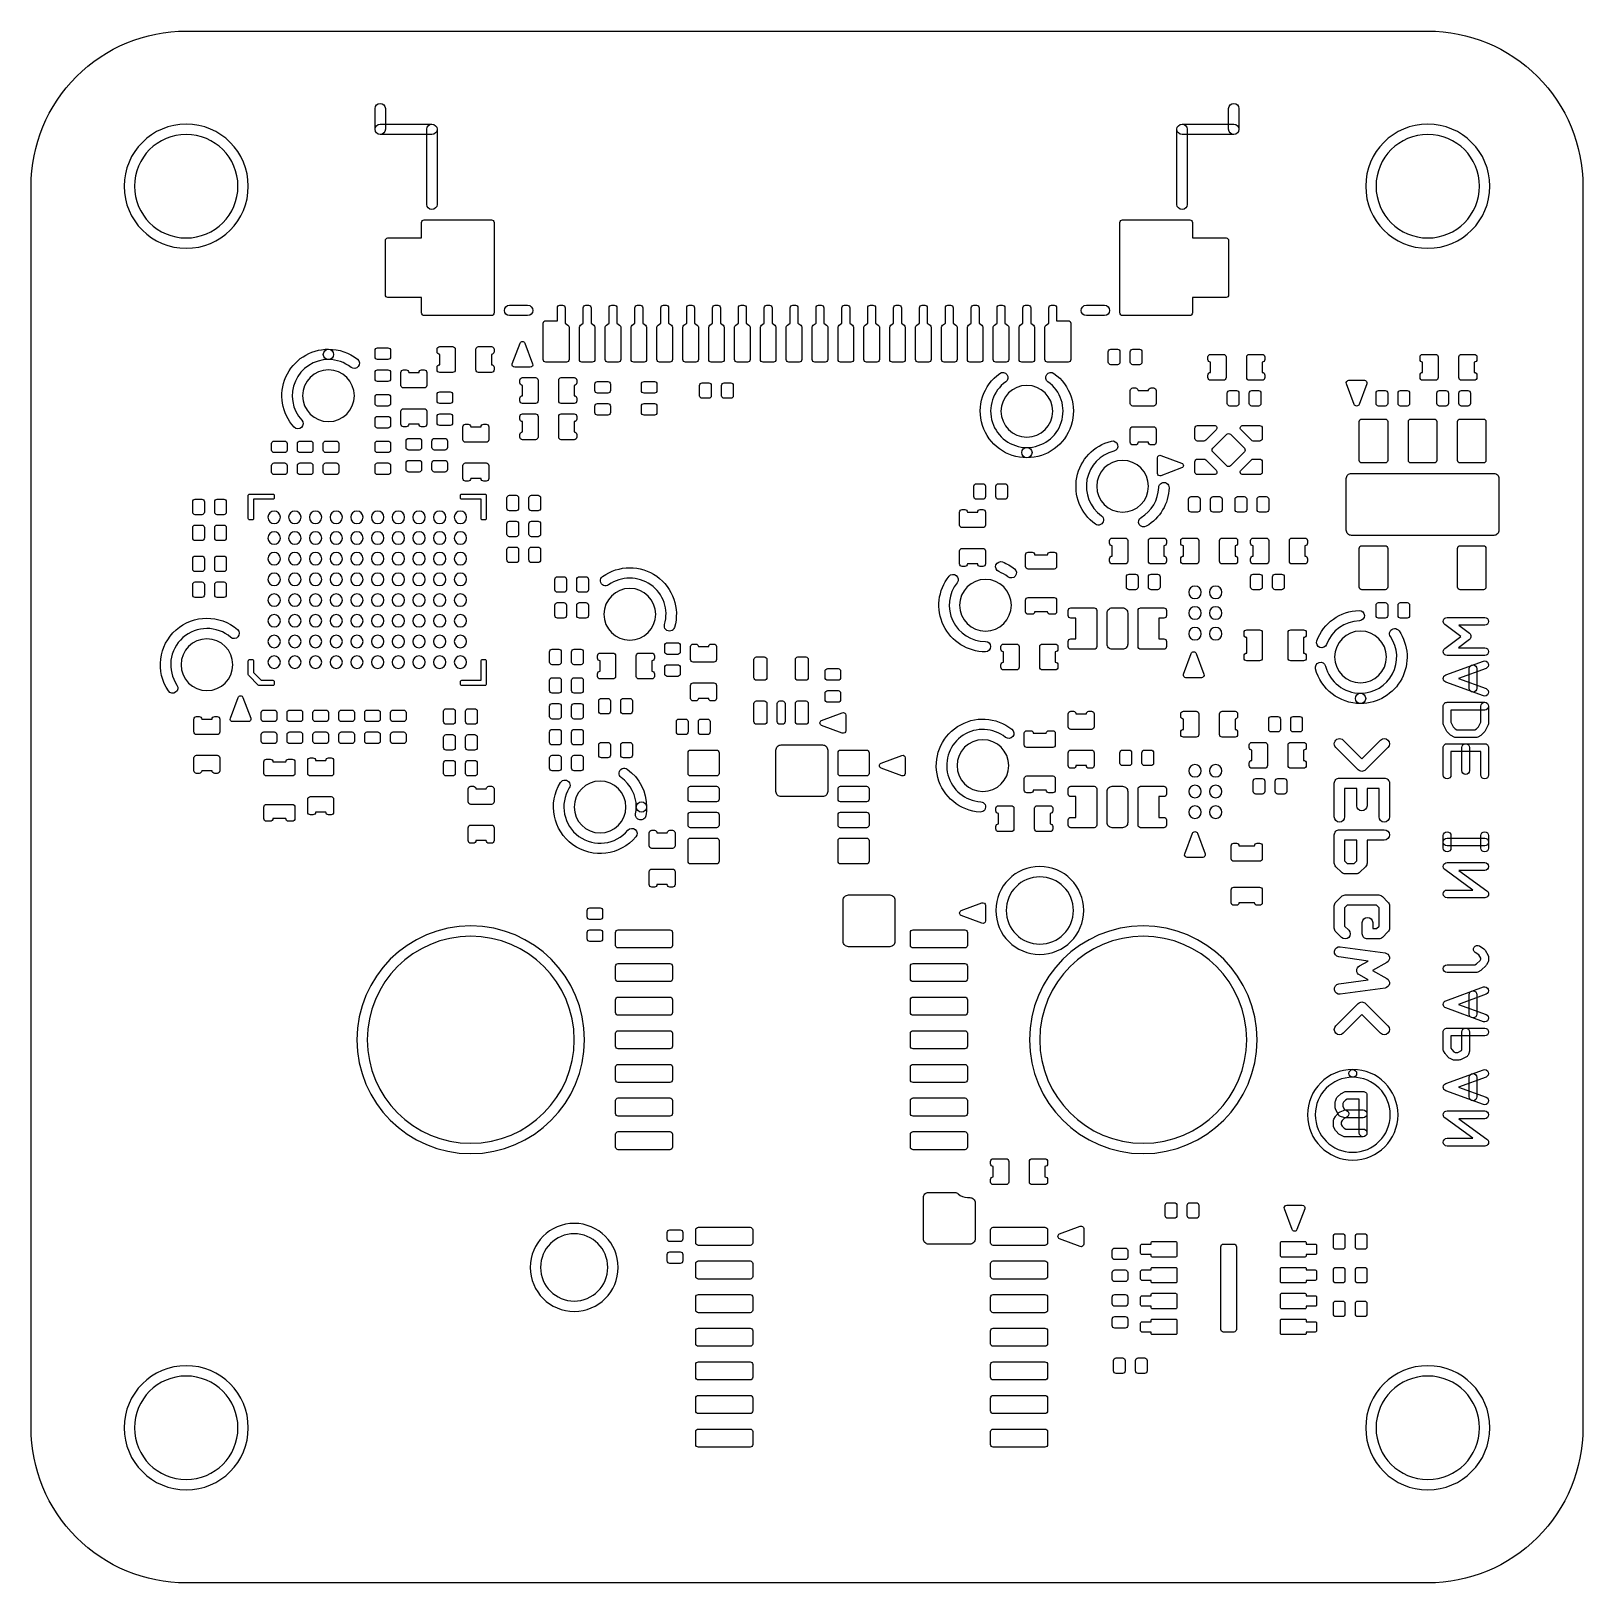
# Model space of a CAD drawing. Extents: x -1 to 29, y -1 to 29.
import ezdxf

# ---------------------------------------------------------------- set-up
doc = ezdxf.new("R2010")
doc.units = 0
for name, color, linetype in [('HOLE_1_6', 7, 'CONTINUOUS'), ('NC_Resist-B', 111, 'CONTINUOUS'), ('NC_Symbol-B', 140, 'CONTINUOUS'), ('OUTLINE', 7, 'CONTINUOUS')]:
    doc.layers.add(name, color=color, linetype=linetype)

msp = doc.modelspace()

# ---------------------------------------------------------------- linework, layer by layer
at = {"layer": 'HOLE_1_6'}
for points in [[(3, 26, 1), (1, 26, 1), (3, 26)], [(27, 26, 1), (25, 26, 1), (27, 26)], [(19.15, 12, 1), (17.85, 12, 1), (19.15, 12)], [(9.5, 9.5, 1), (5.5, 9.5, 1), (9.5, 9.5)], [(22.5, 9.5, 1), (18.5, 9.5, 1), (22.5, 9.5)], [(10.15, 5.1, 1), (8.85, 5.1, 1), (10.15, 5.1)], [(3, 2, 1), (1, 2, 1), (3, 2)], [(27, 2, 1), (25, 2, 1), (27, 2)]]:
    msp.add_lwpolyline(points, format="xyb", close=True, dxfattribs=at)
at = {"layer": 'NC_Resist-B'}
for points in [[(2, 24.8, 1), (2, 27.2, 1), (2, 24.8)], [(26, 24.8, 1), (26, 27.2, 1), (26, 24.8)], [(6.55, 23.85), (5.9, 23.85, -0.414214), (5.85, 23.9), (5.85, 24.95, -0.414214), (5.9, 25), (6.55, 25), (6.55, 25.3, -0.414214), (6.6, 25.35), (7.9, 25.35, -0.414214), (7.95, 25.3), (7.95, 23.55, -0.414214), (7.9, 23.5), (6.6, 23.5, -0.414214), (6.55, 23.55)], [(21.45, 25), (22.1, 25, -0.414214), (22.15, 24.95), (22.15, 23.9, -0.414214), (22.1, 23.85), (21.45, 23.85), (21.45, 23.55, -0.414214), (21.4, 23.5), (20.1, 23.5, -0.414214), (20.05, 23.55), (20.05, 25.3, -0.414214), (20.1, 25.35), (21.4, 25.35, -0.414214), (21.45, 25.3)], [(8.9, 23.35, -0.414214), (8.95, 23.4), (9.175, 23.4), (9.175, 23.65, -0.414214), (9.225, 23.7), (9.275, 23.7, -0.414214), (9.325, 23.65), (9.325, 23.35), (9.37774, 23.31484, -0.250737), (9.4, 23.27324), (9.4, 22.65, -0.414214), (9.35, 22.6), (8.95, 22.6, -0.414214), (8.9, 22.65)], [(9.6, 23.27324, -0.250737), (9.62226, 23.31484), (9.675, 23.35), (9.675, 23.65, -0.414214), (9.725, 23.7), (9.775, 23.7, -0.414214), (9.825, 23.65), (9.825, 23.35), (9.87774, 23.31484, -0.250737), (9.9, 23.27324), (9.9, 22.65, -0.414214), (9.85, 22.6), (9.65, 22.6, -0.414214), (9.6, 22.65)], [(10.1, 23.27324, -0.250737), (10.12226, 23.31484), (10.175, 23.35), (10.175, 23.65, -0.414214), (10.225, 23.7), (10.275, 23.7, -0.414214), (10.325, 23.65), (10.325, 23.35), (10.37774, 23.31484, -0.250737), (10.4, 23.27324), (10.4, 22.65, -0.414214), (10.35, 22.6), (10.15, 22.6, -0.414214), (10.1, 22.65)], [(10.6, 23.27324, -0.250737), (10.62226, 23.31484), (10.675, 23.35), (10.675, 23.65, -0.414214), (10.725, 23.7), (10.775, 23.7, -0.414214), (10.825, 23.65), (10.825, 23.35), (10.87774, 23.31484, -0.250737), (10.9, 23.27324), (10.9, 22.65, -0.414214), (10.85, 22.6), (10.65, 22.6, -0.414214), (10.6, 22.65)], [(11.1, 23.27324, -0.250737), (11.12226, 23.31484), (11.175, 23.35), (11.175, 23.65, -0.414214), (11.225, 23.7), (11.275, 23.7, -0.414214), (11.325, 23.65), (11.325, 23.35), (11.37774, 23.31484, -0.250737), (11.4, 23.27324), (11.4, 22.65, -0.414214), (11.35, 22.6), (11.15, 22.6, -0.414214), (11.1, 22.65)], [(11.6, 23.27324, -0.250737), (11.62226, 23.31484), (11.675, 23.35), (11.675, 23.65, -0.414214), (11.725, 23.7), (11.775, 23.7, -0.414214), (11.825, 23.65), (11.825, 23.35), (11.87774, 23.31484, -0.250737), (11.9, 23.27324), (11.9, 22.65, -0.414214), (11.85, 22.6), (11.65, 22.6, -0.414214), (11.6, 22.65)], [(12.1, 23.27324, -0.250737), (12.12226, 23.31484), (12.175, 23.35), (12.175, 23.65, -0.414214), (12.225, 23.7), (12.275, 23.7, -0.414214), (12.325, 23.65), (12.325, 23.35), (12.37774, 23.31484, -0.250737), (12.4, 23.27324), (12.4, 22.65, -0.414214), (12.35, 22.6), (12.15, 22.6, -0.414214), (12.1, 22.65)], [(12.6, 23.27324, -0.250737), (12.62226, 23.31484), (12.675, 23.35), (12.675, 23.65, -0.414214), (12.725, 23.7), (12.775, 23.7, -0.414214), (12.825, 23.65), (12.825, 23.35), (12.87774, 23.31484, -0.250737), (12.9, 23.27324), (12.9, 22.65, -0.414214), (12.85, 22.6), (12.65, 22.6, -0.414214), (12.6, 22.65)], [(13.1, 23.27324, -0.250737), (13.12226, 23.31484), (13.175, 23.35), (13.175, 23.65, -0.414214), (13.225, 23.7), (13.275, 23.7, -0.414214), (13.325, 23.65), (13.325, 23.35), (13.37774, 23.31484, -0.250737), (13.4, 23.27324), (13.4, 22.65, -0.414214), (13.35, 22.6), (13.15, 22.6, -0.414214), (13.1, 22.65)], [(13.6, 23.27324, -0.250737), (13.62226, 23.31484), (13.675, 23.35), (13.675, 23.65, -0.414214), (13.725, 23.7), (13.775, 23.7, -0.414214), (13.825, 23.65), (13.825, 23.35), (13.87774, 23.31484, -0.250737), (13.9, 23.27324), (13.9, 22.65, -0.414214), (13.85, 22.6), (13.65, 22.6, -0.414214), (13.6, 22.65)], [(14.1, 23.27324, -0.250737), (14.12226, 23.31484), (14.175, 23.35), (14.175, 23.65, -0.414214), (14.225, 23.7), (14.275, 23.7, -0.414214), (14.325, 23.65), (14.325, 23.35), (14.37774, 23.31484, -0.250737), (14.4, 23.27324), (14.4, 22.65, -0.414214), (14.35, 22.6), (14.15, 22.6, -0.414214), (14.1, 22.65)], [(14.6, 23.27324, -0.250737), (14.62226, 23.31484), (14.675, 23.35), (14.675, 23.65, -0.414214), (14.725, 23.7), (14.775, 23.7, -0.414214), (14.825, 23.65), (14.825, 23.35), (14.87774, 23.31484, -0.250737), (14.9, 23.27324), (14.9, 22.65, -0.414214), (14.85, 22.6), (14.65, 22.6, -0.414214), (14.6, 22.65)], [(15.1, 23.27324, -0.250737), (15.12226, 23.31484), (15.175, 23.35), (15.175, 23.65, -0.414214), (15.225, 23.7), (15.275, 23.7, -0.414214), (15.325, 23.65), (15.325, 23.35), (15.37774, 23.31484, -0.250737), (15.4, 23.27324), (15.4, 22.65, -0.414214), (15.35, 22.6), (15.15, 22.6, -0.414214), (15.1, 22.65)], [(15.6, 23.27324, -0.250737), (15.62226, 23.31484), (15.675, 23.35), (15.675, 23.65, -0.414214), (15.725, 23.7), (15.775, 23.7, -0.414214), (15.825, 23.65), (15.825, 23.35), (15.87774, 23.31484, -0.250737), (15.9, 23.27324), (15.9, 22.65, -0.414214), (15.85, 22.6), (15.65, 22.6, -0.414214), (15.6, 22.65)], [(16.1, 23.27324, -0.250737), (16.12226, 23.31484), (16.175, 23.35), (16.175, 23.65, -0.414214), (16.225, 23.7), (16.275, 23.7, -0.414214), (16.325, 23.65), (16.325, 23.35), (16.37774, 23.31484, -0.250737), (16.4, 23.27324), (16.4, 22.65, -0.414214), (16.35, 22.6), (16.15, 22.6, -0.414214), (16.1, 22.65)], [(16.6, 23.27324, -0.250737), (16.62226, 23.31484), (16.675, 23.35), (16.675, 23.65, -0.414214), (16.725, 23.7), (16.775, 23.7, -0.414214), (16.825, 23.65), (16.825, 23.35), (16.87774, 23.31484, -0.250737), (16.9, 23.27324), (16.9, 22.65, -0.414214), (16.85, 22.6), (16.65, 22.6, -0.414214), (16.6, 22.65)], [(17.1, 23.27324, -0.250737), (17.12226, 23.31484), (17.175, 23.35), (17.175, 23.65, -0.414214), (17.225, 23.7), (17.275, 23.7, -0.414214), (17.325, 23.65), (17.325, 23.35), (17.37774, 23.31484, -0.250737), (17.4, 23.27324), (17.4, 22.65, -0.414214), (17.35, 22.6), (17.15, 22.6, -0.414214), (17.1, 22.65)], [(17.6, 23.27324, -0.250737), (17.62226, 23.31484), (17.675, 23.35), (17.675, 23.65, -0.414214), (17.725, 23.7), (17.775, 23.7, -0.414214), (17.825, 23.65), (17.825, 23.35), (17.87774, 23.31484, -0.250737), (17.9, 23.27324), (17.9, 22.65, -0.414214), (17.85, 22.6), (17.65, 22.6, -0.414214), (17.6, 22.65)], [(18.1, 23.27324, -0.250737), (18.12226, 23.31484), (18.175, 23.35), (18.175, 23.65, -0.414214), (18.225, 23.7), (18.275, 23.7, -0.414214), (18.325, 23.65), (18.325, 23.35), (18.37774, 23.31484, -0.250737), (18.4, 23.27324), (18.4, 22.65, -0.414214), (18.35, 22.6), (18.15, 22.6, -0.414214), (18.1, 22.65)], [(18.675, 23.35), (18.675, 23.65, -0.414214), (18.725, 23.7), (18.775, 23.7, -0.414214), (18.825, 23.65), (18.825, 23.4), (19.05, 23.4, -0.414214), (19.1, 23.35), (19.1, 22.65, -0.414214), (19.05, 22.6), (18.65, 22.6, -0.414214), (18.6, 22.65), (18.6, 23.27324, -0.250737), (18.62226, 23.31484)], [(5.7, 22.65, -0.414214), (5.65, 22.7), (5.65, 22.825, -0.414214), (5.7, 22.875), (5.9, 22.875, -0.414214), (5.95, 22.825), (5.95, 22.7, -0.414214), (5.9, 22.65)], [(6.85, 22.5, -0.414214), (6.9, 22.55), (6.9, 22.55), (6.9, 22.75), (6.9, 22.75, -0.414214), (6.85, 22.8), (6.85, 22.85, -0.414214), (6.9, 22.9), (7.15, 22.9, -0.414214), (7.2, 22.85), (7.2, 22.45, -0.414214), (7.15, 22.4), (6.9, 22.4, -0.414214), (6.85, 22.45)], [(7.95, 22.8, -0.414214), (7.9, 22.75), (7.9, 22.75), (7.9, 22.55), (7.9, 22.55, -0.414214), (7.95, 22.5), (7.95, 22.45, -0.414214), (7.9, 22.4), (7.65, 22.4, -0.414214), (7.6, 22.45), (7.6, 22.85, -0.414214), (7.65, 22.9), (7.9, 22.9, -0.414214), (7.95, 22.85)], [(20.05, 22.6, -0.414214), (20, 22.55), (19.875, 22.55, -0.414214), (19.825, 22.6), (19.825, 22.8, -0.414214), (19.875, 22.85), (20, 22.85, -0.414214), (20.05, 22.8)], [(20.25, 22.8, -0.414214), (20.3, 22.85), (20.425, 22.85, -0.414214), (20.475, 22.8), (20.475, 22.6, -0.414214), (20.425, 22.55), (20.3, 22.55, -0.414214), (20.25, 22.6)], [(21.75, 22.35, -0.414214), (21.8, 22.4), (21.8, 22.4), (21.8, 22.6), (21.8, 22.6, -0.414214), (21.75, 22.65), (21.75, 22.7, -0.414214), (21.8, 22.75), (22.05, 22.75, -0.414214), (22.1, 22.7), (22.1, 22.3, -0.414214), (22.05, 22.25), (21.8, 22.25, -0.414214), (21.75, 22.3)], [(22.85, 22.65, -0.414214), (22.8, 22.6), (22.8, 22.6), (22.8, 22.4), (22.8, 22.4, -0.414214), (22.85, 22.35), (22.85, 22.3, -0.414214), (22.8, 22.25), (22.55, 22.25, -0.414214), (22.5, 22.3), (22.5, 22.7, -0.414214), (22.55, 22.75), (22.8, 22.75, -0.414214), (22.85, 22.7)], [(25.85, 22.35, -0.414214), (25.9, 22.4), (25.9, 22.4), (25.9, 22.6), (25.9, 22.6, -0.414214), (25.85, 22.65), (25.85, 22.7, -0.414214), (25.9, 22.75), (26.15, 22.75, -0.414214), (26.2, 22.7), (26.2, 22.3, -0.414214), (26.15, 22.25), (25.9, 22.25, -0.414214), (25.85, 22.3)], [(26.95, 22.65, -0.414214), (26.9, 22.6), (26.9, 22.6), (26.9, 22.4), (26.9, 22.4, -0.414214), (26.95, 22.35), (26.95, 22.3, -0.414214), (26.9, 22.25), (26.65, 22.25, -0.414214), (26.6, 22.3), (26.6, 22.7, -0.414214), (26.65, 22.75), (26.9, 22.75, -0.414214), (26.95, 22.7)], [(5.25, 21.95, 1), (4.25, 21.95, 1), (5.25, 21.95)], [(5.9, 22.45, -0.414214), (5.95, 22.4), (5.95, 22.275, -0.414214), (5.9, 22.225), (5.7, 22.225, -0.414214), (5.65, 22.275), (5.65, 22.4, -0.414214), (5.7, 22.45)], [(6.25, 22.45, -0.414214), (6.3, 22.4), (6.3, 22.4), (6.5, 22.4), (6.5, 22.4, -0.414214), (6.55, 22.45), (6.6, 22.45, -0.414214), (6.65, 22.4), (6.65, 22.15, -0.414214), (6.6, 22.1), (6.2, 22.1, -0.414214), (6.15, 22.15), (6.15, 22.4, -0.414214), (6.2, 22.45)], [(8.45, 21.9, -0.414214), (8.5, 21.95), (8.5, 21.95), (8.5, 22.15), (8.5, 22.15, -0.414214), (8.45, 22.2), (8.45, 22.25, -0.414214), (8.5, 22.3), (8.75, 22.3, -0.414214), (8.8, 22.25), (8.8, 21.85, -0.414214), (8.75, 21.8), (8.5, 21.8, -0.414214), (8.45, 21.85)], [(9.55, 22.2, -0.414214), (9.5, 22.15), (9.5, 22.15), (9.5, 21.95), (9.5, 21.95, -0.414214), (9.55, 21.9), (9.55, 21.85, -0.414214), (9.5, 21.8), (9.25, 21.8, -0.414214), (9.2, 21.85), (9.2, 22.25, -0.414214), (9.25, 22.3), (9.5, 22.3, -0.414214), (9.55, 22.25)], [(9.95, 22, -0.414214), (9.9, 22.05), (9.9, 22.175, -0.414214), (9.95, 22.225), (10.15, 22.225, -0.414214), (10.2, 22.175), (10.2, 22.05, -0.414214), (10.15, 22)], [(10.85, 22, -0.414214), (10.8, 22.05), (10.8, 22.175, -0.414214), (10.85, 22.225), (11.05, 22.225, -0.414214), (11.1, 22.175), (11.1, 22.05, -0.414214), (11.05, 22)], [(5.7, 21.75, -0.414214), (5.65, 21.8), (5.65, 21.925, -0.414214), (5.7, 21.975), (5.9, 21.975, -0.414214), (5.95, 21.925), (5.95, 21.8, -0.414214), (5.9, 21.75)], [(6.9, 21.8, -0.414214), (6.85, 21.85), (6.85, 21.975, -0.414214), (6.9, 22.025), (7.1, 22.025, -0.414214), (7.15, 21.975), (7.15, 21.85, -0.414214), (7.1, 21.8)], [(12.15, 21.95, -0.414214), (12.1, 21.9), (11.975, 21.9, -0.414214), (11.925, 21.95), (11.925, 22.15, -0.414214), (11.975, 22.2), (12.1, 22.2, -0.414214), (12.15, 22.15)], [(12.35, 22.15, -0.414214), (12.4, 22.2), (12.525, 22.2, -0.414214), (12.575, 22.15), (12.575, 21.95, -0.414214), (12.525, 21.9), (12.4, 21.9, -0.414214), (12.35, 21.95)], [(18.75, 21.65, 1), (17.75, 21.65, 1), (18.75, 21.65)], [(20.35, 22.1, -0.414214), (20.4, 22.05), (20.4, 22.05), (20.6, 22.05), (20.6, 22.05, -0.414214), (20.65, 22.1), (20.7, 22.1, -0.414214), (20.75, 22.05), (20.75, 21.8, -0.414214), (20.7, 21.75), (20.3, 21.75, -0.414214), (20.25, 21.8), (20.25, 22.05, -0.414214), (20.3, 22.1)], [(22.35, 21.8, -0.414214), (22.3, 21.75), (22.175, 21.75, -0.414214), (22.125, 21.8), (22.125, 22, -0.414214), (22.175, 22.05), (22.3, 22.05, -0.414214), (22.35, 22)], [(22.55, 22, -0.414214), (22.6, 22.05), (22.725, 22.05, -0.414214), (22.775, 22), (22.775, 21.8, -0.414214), (22.725, 21.75), (22.6, 21.75, -0.414214), (22.55, 21.8)], [(25.225, 21.8, -0.414214), (25.175, 21.75), (25.05, 21.75, -0.414214), (25, 21.8), (25, 22, -0.414214), (25.05, 22.05), (25.175, 22.05, -0.414214), (25.225, 22)], [(25.425, 22, -0.414214), (25.475, 22.05), (25.6, 22.05, -0.414214), (25.65, 22), (25.65, 21.8, -0.414214), (25.6, 21.75), (25.475, 21.75, -0.414214), (25.425, 21.8)], [(26.4, 21.8, -0.414214), (26.35, 21.75), (26.225, 21.75, -0.414214), (26.175, 21.8), (26.175, 22, -0.414214), (26.225, 22.05), (26.35, 22.05, -0.414214), (26.4, 22)], [(26.6, 22, -0.414214), (26.65, 22.05), (26.775, 22.05, -0.414214), (26.825, 22), (26.825, 21.8, -0.414214), (26.775, 21.75), (26.65, 21.75, -0.414214), (26.6, 21.8)], [(6.55, 21.35, -0.414214), (6.5, 21.4), (6.5, 21.4), (6.3, 21.4), (6.3, 21.4, -0.414214), (6.25, 21.35), (6.2, 21.35, -0.414214), (6.15, 21.4), (6.15, 21.65, -0.414214), (6.2, 21.7), (6.6, 21.7, -0.414214), (6.65, 21.65), (6.65, 21.4, -0.414214), (6.6, 21.35)], [(10.15, 21.8, -0.414214), (10.2, 21.75), (10.2, 21.625, -0.414214), (10.15, 21.575), (9.95, 21.575, -0.414214), (9.9, 21.625), (9.9, 21.75, -0.414214), (9.95, 21.8)], [(11.05, 21.8, -0.414214), (11.1, 21.75), (11.1, 21.625, -0.414214), (11.05, 21.575), (10.85, 21.575, -0.414214), (10.8, 21.625), (10.8, 21.75, -0.414214), (10.85, 21.8)], [(5.9, 21.55, -0.414214), (5.95, 21.5), (5.95, 21.375, -0.414214), (5.9, 21.325), (5.7, 21.325, -0.414214), (5.65, 21.375), (5.65, 21.5, -0.414214), (5.7, 21.55)], [(7.1, 21.6, -0.414214), (7.15, 21.55), (7.15, 21.425, -0.414214), (7.1, 21.375), (6.9, 21.375, -0.414214), (6.85, 21.425), (6.85, 21.55, -0.414214), (6.9, 21.6)], [(7.45, 21.4, -0.414214), (7.5, 21.35), (7.5, 21.35), (7.7, 21.35), (7.7, 21.35, -0.414214), (7.75, 21.4), (7.8, 21.4, -0.414214), (7.85, 21.35), (7.85, 21.1, -0.414214), (7.8, 21.05), (7.4, 21.05, -0.414214), (7.35, 21.1), (7.35, 21.35, -0.414214), (7.4, 21.4)], [(8.45, 21.2, -0.414214), (8.5, 21.25), (8.5, 21.25), (8.5, 21.45), (8.5, 21.45, -0.414214), (8.45, 21.5), (8.45, 21.55, -0.414214), (8.5, 21.6), (8.75, 21.6, -0.414214), (8.8, 21.55), (8.8, 21.15, -0.414214), (8.75, 21.1), (8.5, 21.1, -0.414214), (8.45, 21.15)], [(9.55, 21.5, -0.414214), (9.5, 21.45), (9.5, 21.45), (9.5, 21.25), (9.5, 21.25, -0.414214), (9.55, 21.2), (9.55, 21.15, -0.414214), (9.5, 21.1), (9.25, 21.1, -0.414214), (9.2, 21.15), (9.2, 21.55, -0.414214), (9.25, 21.6), (9.5, 21.6, -0.414214), (9.55, 21.55)], [(20.65, 21, -0.414214), (20.6, 21.05), (20.6, 21.05), (20.4, 21.05), (20.4, 21.05, -0.414214), (20.35, 21), (20.3, 21, -0.414214), (20.25, 21.05), (20.25, 21.3, -0.414214), (20.3, 21.35), (20.7, 21.35, -0.414214), (20.75, 21.3), (20.75, 21.05, -0.414214), (20.7, 21)], [(21.70964, 21.08964, -0.198875), (21.67429, 21.075), (21.55, 21.075, -0.414214), (21.5, 21.125), (21.5, 21.325, -0.414214), (21.55, 21.375), (21.87429, 21.375, -0.668221), (21.90964, 21.28964)], [(22.39036, 21.28964, -0.668221), (22.42571, 21.375), (22.75, 21.375, -0.414214), (22.8, 21.325), (22.8, 21.125, -0.414214), (22.75, 21.075), (22.62571, 21.075, -0.198875), (22.59036, 21.08964)], [(25.225, 20.7, -0.414214), (25.175, 20.65), (24.725, 20.65, -0.414214), (24.675, 20.7), (24.675, 21.45, -0.414214), (24.725, 21.5), (25.175, 21.5, -0.414214), (25.225, 21.45)], [(26.175, 20.7, -0.414214), (26.125, 20.65), (25.675, 20.65, -0.414214), (25.625, 20.7), (25.625, 21.45, -0.414214), (25.675, 21.5), (26.125, 21.5, -0.414214), (26.175, 21.45)], [(27.125, 20.7, -0.414214), (27.075, 20.65), (26.625, 20.65, -0.414214), (26.575, 20.7), (26.575, 21.45, -0.414214), (26.625, 21.5), (27.075, 21.5, -0.414214), (27.125, 21.45)], [(3.7, 20.85, -0.414214), (3.65, 20.9), (3.65, 21.025, -0.414214), (3.7, 21.075), (3.9, 21.075, -0.414214), (3.95, 21.025), (3.95, 20.9, -0.414214), (3.9, 20.85)], [(4.2, 20.85, -0.414214), (4.15, 20.9), (4.15, 21.025, -0.414214), (4.2, 21.075), (4.4, 21.075, -0.414214), (4.45, 21.025), (4.45, 20.9, -0.414214), (4.4, 20.85)], [(4.7, 20.85, -0.414214), (4.65, 20.9), (4.65, 21.025, -0.414214), (4.7, 21.075), (4.9, 21.075, -0.414214), (4.95, 21.025), (4.95, 20.9, -0.414214), (4.9, 20.85)], [(5.7, 20.85, -0.414214), (5.65, 20.9), (5.65, 21.025, -0.414214), (5.7, 21.075), (5.9, 21.075, -0.414214), (5.95, 21.025), (5.95, 20.9, -0.414214), (5.9, 20.85)], [(6.3, 20.9, -0.414214), (6.25, 20.95), (6.25, 21.075, -0.414214), (6.3, 21.125), (6.5, 21.125, -0.414214), (6.55, 21.075), (6.55, 20.95, -0.414214), (6.5, 20.9)], [(6.8, 20.9, -0.414214), (6.75, 20.95), (6.75, 21.075, -0.414214), (6.8, 21.125), (7, 21.125, -0.414214), (7.05, 21.075), (7.05, 20.95, -0.414214), (7, 20.9)], [(22.45405, 20.93536, -0.414291), (22.45405, 20.86464), (22.18536, 20.59595, -0.414291), (22.11464, 20.59595), (21.84595, 20.86464, -0.414291), (21.84595, 20.93536), (22.11464, 21.20405, -0.414291), (22.18536, 21.20405)], [(21.90964, 20.51036, -0.668221), (21.87429, 20.425), (21.55, 20.425, -0.414214), (21.5, 20.475), (21.5, 20.675, -0.414214), (21.55, 20.725), (21.67429, 20.725, -0.198875), (21.70964, 20.71036)], [(22.59036, 20.71036, -0.198875), (22.62571, 20.725), (22.75, 20.725, -0.414214), (22.8, 20.675), (22.8, 20.475, -0.414214), (22.75, 20.425), (22.42571, 20.425, -0.668221), (22.39036, 20.51036)], [(3.9, 20.65, -0.414214), (3.95, 20.6), (3.95, 20.475, -0.414214), (3.9, 20.425), (3.7, 20.425, -0.414214), (3.65, 20.475), (3.65, 20.6, -0.414214), (3.7, 20.65)], [(4.4, 20.65, -0.414214), (4.45, 20.6), (4.45, 20.475, -0.414214), (4.4, 20.425), (4.2, 20.425, -0.414214), (4.15, 20.475), (4.15, 20.6, -0.414214), (4.2, 20.65)], [(4.9, 20.65, -0.414214), (4.95, 20.6), (4.95, 20.475, -0.414214), (4.9, 20.425), (4.7, 20.425, -0.414214), (4.65, 20.475), (4.65, 20.6, -0.414214), (4.7, 20.65)], [(5.9, 20.65, -0.414214), (5.95, 20.6), (5.95, 20.475, -0.414214), (5.9, 20.425), (5.7, 20.425, -0.414214), (5.65, 20.475), (5.65, 20.6, -0.414214), (5.7, 20.65)], [(6.5, 20.7, -0.414214), (6.55, 20.65), (6.55, 20.525, -0.414214), (6.5, 20.475), (6.3, 20.475, -0.414214), (6.25, 20.525), (6.25, 20.65, -0.414214), (6.3, 20.7)], [(7, 20.7, -0.414214), (7.05, 20.65), (7.05, 20.525, -0.414214), (7, 20.475), (6.8, 20.475, -0.414214), (6.75, 20.525), (6.75, 20.65, -0.414214), (6.8, 20.7)], [(7.75, 20.3, -0.414214), (7.7, 20.35), (7.7, 20.35), (7.5, 20.35), (7.5, 20.35, -0.414214), (7.45, 20.3), (7.4, 20.3, -0.414214), (7.35, 20.35), (7.35, 20.6, -0.414214), (7.4, 20.65), (7.8, 20.65, -0.414214), (7.85, 20.6), (7.85, 20.35, -0.414214), (7.8, 20.3)], [(20.6, 20.2, 1), (19.6, 20.2, 1), (20.6, 20.2)], [(17.45, 20, -0.414214), (17.4, 19.95), (17.275, 19.95, -0.414214), (17.225, 20), (17.225, 20.2, -0.414214), (17.275, 20.25), (17.4, 20.25, -0.414214), (17.45, 20.2)], [(17.65, 20.2, -0.414214), (17.7, 20.25), (17.825, 20.25, -0.414214), (17.875, 20.2), (17.875, 20, -0.414214), (17.825, 19.95), (17.7, 19.95, -0.414214), (17.65, 20)], [(2.35, 19.7, -0.414214), (2.3, 19.65), (2.175, 19.65, -0.414214), (2.125, 19.7), (2.125, 19.9, -0.414214), (2.175, 19.95), (2.3, 19.95, -0.414214), (2.35, 19.9)], [(2.55, 19.9, -0.414214), (2.6, 19.95), (2.725, 19.95, -0.414214), (2.775, 19.9), (2.775, 19.7, -0.414214), (2.725, 19.65), (2.6, 19.65, -0.414214), (2.55, 19.7)], [(3.2, 20.025, -0.414214), (3.225, 20.05), (3.675, 20.05, -0.414214), (3.7, 20.025), (3.7, 19.975, -0.414214), (3.675, 19.95), (3.3, 19.95), (3.3, 19.575, -0.414214), (3.275, 19.55), (3.225, 19.55, -0.414214), (3.2, 19.575)], [(7.775, 20.05, -0.414214), (7.8, 20.025), (7.8, 19.575, -0.414214), (7.775, 19.55), (7.725, 19.55, -0.414214), (7.7, 19.575), (7.7, 19.95), (7.325, 19.95, -0.414214), (7.3, 19.975), (7.3, 20.025, -0.414214), (7.325, 20.05)], [(8.425, 19.775, -0.414214), (8.375, 19.725), (8.25, 19.725, -0.414214), (8.2, 19.775), (8.2, 19.975, -0.414214), (8.25, 20.025), (8.375, 20.025, -0.414214), (8.425, 19.975)], [(8.625, 19.975, -0.414214), (8.675, 20.025), (8.8, 20.025, -0.414214), (8.85, 19.975), (8.85, 19.775, -0.414214), (8.8, 19.725), (8.675, 19.725, -0.414214), (8.625, 19.775)], [(21.6, 19.75, -0.414214), (21.55, 19.7), (21.425, 19.7, -0.414214), (21.375, 19.75), (21.375, 19.95, -0.414214), (21.425, 20), (21.55, 20, -0.414214), (21.6, 19.95)], [(21.8, 19.95, -0.414214), (21.85, 20), (21.975, 20, -0.414214), (22.025, 19.95), (22.025, 19.75, -0.414214), (21.975, 19.7), (21.85, 19.7, -0.414214), (21.8, 19.75)], [(22.5, 19.75, -0.414214), (22.45, 19.7), (22.325, 19.7, -0.414214), (22.275, 19.75), (22.275, 19.95, -0.414214), (22.325, 20), (22.45, 20, -0.414214), (22.5, 19.95)], [(22.7, 19.95, -0.414214), (22.75, 20), (22.875, 20, -0.414214), (22.925, 19.95), (22.925, 19.75, -0.414214), (22.875, 19.7), (22.75, 19.7, -0.414214), (22.7, 19.75)], [(3.7, 19.48, 1), (3.7, 19.72, 1), (3.7, 19.48)], [(4.1, 19.48, 1), (4.1, 19.72, 1), (4.1, 19.48)], [(4.5, 19.48, 1), (4.5, 19.72, 1), (4.5, 19.48)], [(4.9, 19.48, 1), (4.9, 19.72, 1), (4.9, 19.48)], [(5.3, 19.48, 1), (5.3, 19.72, 1), (5.3, 19.48)], [(5.7, 19.48, 1), (5.7, 19.72, 1), (5.7, 19.48)], [(6.1, 19.48, 1), (6.1, 19.72, 1), (6.1, 19.48)], [(6.5, 19.48, 1), (6.5, 19.72, 1), (6.5, 19.48)], [(6.9, 19.48, 1), (6.9, 19.72, 1), (6.9, 19.48)], [(7.18, 19.6, 1), (7.42, 19.6, 1), (7.18, 19.6)], [(8.425, 19.275, -0.414214), (8.375, 19.225), (8.25, 19.225, -0.414214), (8.2, 19.275), (8.2, 19.475, -0.414214), (8.25, 19.525), (8.375, 19.525, -0.414214), (8.425, 19.475)], [(8.625, 19.475, -0.414214), (8.675, 19.525), (8.8, 19.525, -0.414214), (8.85, 19.475), (8.85, 19.275, -0.414214), (8.8, 19.225), (8.675, 19.225, -0.414214), (8.625, 19.275)], [(17.05, 19.75, -0.414214), (17.1, 19.7), (17.1, 19.7), (17.3, 19.7), (17.3, 19.7, -0.414214), (17.35, 19.75), (17.4, 19.75, -0.414214), (17.45, 19.7), (17.45, 19.45, -0.414214), (17.4, 19.4), (17, 19.4, -0.414214), (16.95, 19.45), (16.95, 19.7, -0.414214), (17, 19.75)], [(2.35, 19.2, -0.414214), (2.3, 19.15), (2.175, 19.15, -0.414214), (2.125, 19.2), (2.125, 19.4, -0.414214), (2.175, 19.45), (2.3, 19.45, -0.414214), (2.35, 19.4)], [(2.55, 19.4, -0.414214), (2.6, 19.45), (2.725, 19.45, -0.414214), (2.775, 19.4), (2.775, 19.2, -0.414214), (2.725, 19.15), (2.6, 19.15, -0.414214), (2.55, 19.2)], [(3.7, 19.08, 1), (3.7, 19.32, 1), (3.7, 19.08)], [(4.1, 19.08, 1), (4.1, 19.32, 1), (4.1, 19.08)], [(4.5, 19.08, 1), (4.5, 19.32, 1), (4.5, 19.08)], [(4.9, 19.08, 1), (4.9, 19.32, 1), (4.9, 19.08)], [(5.3, 19.08, 1), (5.3, 19.32, 1), (5.3, 19.08)], [(5.7, 19.08, 1), (5.7, 19.32, 1), (5.7, 19.08)], [(6.1, 19.08, 1), (6.1, 19.32, 1), (6.1, 19.08)], [(6.5, 19.08, 1), (6.5, 19.32, 1), (6.5, 19.08)], [(6.9, 19.08, 1), (6.9, 19.32, 1), (6.9, 19.08)], [(7.3, 19.08, 1), (7.3, 19.32, 1), (7.3, 19.08)], [(3.7, 18.68, 1), (3.7, 18.92, 1), (3.7, 18.68)], [(4.1, 18.68, 1), (4.1, 18.92, 1), (4.1, 18.68)], [(4.5, 18.68, 1), (4.5, 18.92, 1), (4.5, 18.68)], [(4.9, 18.68, 1), (4.9, 18.92, 1), (4.9, 18.68)], [(5.3, 18.68, 1), (5.3, 18.92, 1), (5.3, 18.68)], [(5.7, 18.68, 1), (5.7, 18.92, 1), (5.7, 18.68)], [(6.1, 18.68, 1), (6.1, 18.92, 1), (6.1, 18.68)], [(6.5, 18.68, 1), (6.5, 18.92, 1), (6.5, 18.68)], [(6.9, 18.68, 1), (6.9, 18.92, 1), (6.9, 18.68)], [(7.3, 18.68, 1), (7.3, 18.92, 1), (7.3, 18.68)], [(8.425, 18.775, -0.414214), (8.375, 18.725), (8.25, 18.725, -0.414214), (8.2, 18.775), (8.2, 18.975, -0.414214), (8.25, 19.025), (8.375, 19.025, -0.414214), (8.425, 18.975)], [(8.625, 18.975, -0.414214), (8.675, 19.025), (8.8, 19.025, -0.414214), (8.85, 18.975), (8.85, 18.775, -0.414214), (8.8, 18.725), (8.675, 18.725, -0.414214), (8.625, 18.775)], [(17.35, 18.65, -0.414214), (17.3, 18.7), (17.3, 18.7), (17.1, 18.7), (17.1, 18.7, -0.414214), (17.05, 18.65), (17, 18.65, -0.414214), (16.95, 18.7), (16.95, 18.95, -0.414214), (17, 19), (17.4, 19, -0.414214), (17.45, 18.95), (17.45, 18.7, -0.414214), (17.4, 18.65)], [(18.35, 18.925, -0.414214), (18.4, 18.875), (18.4, 18.875), (18.65, 18.875), (18.65, 18.875, -0.414214), (18.7, 18.925), (18.775, 18.925, -0.414214), (18.825, 18.875), (18.825, 18.65, -0.414214), (18.775, 18.6), (18.275, 18.6, -0.414214), (18.225, 18.65), (18.225, 18.875, -0.414214), (18.275, 18.925)], [(19.85, 18.8, -0.414214), (19.9, 18.85), (19.9, 18.85), (19.9, 19.05), (19.9, 19.05, -0.414214), (19.85, 19.1), (19.85, 19.15, -0.414214), (19.9, 19.2), (20.15, 19.2, -0.414214), (20.2, 19.15), (20.2, 18.75, -0.414214), (20.15, 18.7), (19.9, 18.7, -0.414214), (19.85, 18.75)], [(20.95, 19.1, -0.414214), (20.9, 19.05), (20.9, 19.05), (20.9, 18.85), (20.9, 18.85, -0.414214), (20.95, 18.8), (20.95, 18.75, -0.414214), (20.9, 18.7), (20.65, 18.7, -0.414214), (20.6, 18.75), (20.6, 19.15, -0.414214), (20.65, 19.2), (20.9, 19.2, -0.414214), (20.95, 19.15)], [(21.225, 18.8, -0.414214), (21.275, 18.85), (21.275, 18.85), (21.275, 19.05), (21.275, 19.05, -0.414214), (21.225, 19.1), (21.225, 19.15, -0.414214), (21.275, 19.2), (21.525, 19.2, -0.414214), (21.575, 19.15), (21.575, 18.75, -0.414214), (21.525, 18.7), (21.275, 18.7, -0.414214), (21.225, 18.75)], [(22.325, 19.1, -0.414214), (22.275, 19.05), (22.275, 19.05), (22.275, 18.85), (22.275, 18.85, -0.414214), (22.325, 18.8), (22.325, 18.75, -0.414214), (22.275, 18.7), (22.025, 18.7, -0.414214), (21.975, 18.75), (21.975, 19.15, -0.414214), (22.025, 19.2), (22.275, 19.2, -0.414214), (22.325, 19.15)], [(22.575, 18.8, -0.414214), (22.625, 18.85), (22.625, 18.85), (22.625, 19.05), (22.625, 19.05, -0.414214), (22.575, 19.1), (22.575, 19.15, -0.414214), (22.625, 19.2), (22.875, 19.2, -0.414214), (22.925, 19.15), (22.925, 18.75, -0.414214), (22.875, 18.7), (22.625, 18.7, -0.414214), (22.575, 18.75)], [(23.675, 19.1, -0.414214), (23.625, 19.05), (23.625, 19.05), (23.625, 18.85), (23.625, 18.85, -0.414214), (23.675, 18.8), (23.675, 18.75, -0.414214), (23.625, 18.7), (23.375, 18.7, -0.414214), (23.325, 18.75), (23.325, 19.15, -0.414214), (23.375, 19.2), (23.625, 19.2, -0.414214), (23.675, 19.15)], [(25.225, 18.25, -0.414214), (25.175, 18.2), (24.725, 18.2, -0.414214), (24.675, 18.25), (24.675, 19, -0.414214), (24.725, 19.05), (25.175, 19.05, -0.414214), (25.225, 19)], [(27.125, 18.25, -0.414214), (27.075, 18.2), (26.625, 18.2, -0.414214), (26.575, 18.25), (26.575, 19, -0.414214), (26.625, 19.05), (27.075, 19.05, -0.414214), (27.125, 19)], [(2.35, 18.6, -0.414214), (2.3, 18.55), (2.175, 18.55, -0.414214), (2.125, 18.6), (2.125, 18.8, -0.414214), (2.175, 18.85), (2.3, 18.85, -0.414214), (2.35, 18.8)], [(2.55, 18.8, -0.414214), (2.6, 18.85), (2.725, 18.85, -0.414214), (2.775, 18.8), (2.775, 18.6, -0.414214), (2.725, 18.55), (2.6, 18.55, -0.414214), (2.55, 18.6)], [(2.35, 18.1, -0.414214), (2.3, 18.05), (2.175, 18.05, -0.414214), (2.125, 18.1), (2.125, 18.3, -0.414214), (2.175, 18.35), (2.3, 18.35, -0.414214), (2.35, 18.3)], [(2.55, 18.3, -0.414214), (2.6, 18.35), (2.725, 18.35, -0.414214), (2.775, 18.3), (2.775, 18.1, -0.414214), (2.725, 18.05), (2.6, 18.05, -0.414214), (2.55, 18.1)], [(3.7, 18.28, 1), (3.7, 18.52, 1), (3.7, 18.28)], [(4.1, 18.28, 1), (4.1, 18.52, 1), (4.1, 18.28)], [(4.5, 18.28, 1), (4.5, 18.52, 1), (4.5, 18.28)], [(4.9, 18.28, 1), (4.9, 18.52, 1), (4.9, 18.28)], [(5.3, 18.28, 1), (5.3, 18.52, 1), (5.3, 18.28)], [(5.7, 18.28, 1), (5.7, 18.52, 1), (5.7, 18.28)], [(6.1, 18.28, 1), (6.1, 18.52, 1), (6.1, 18.28)], [(6.5, 18.28, 1), (6.5, 18.52, 1), (6.5, 18.28)], [(6.9, 18.28, 1), (6.9, 18.52, 1), (6.9, 18.28)], [(7.3, 18.28, 1), (7.3, 18.52, 1), (7.3, 18.28)], [(9.35, 18.2, -0.414214), (9.3, 18.15), (9.175, 18.15, -0.414214), (9.125, 18.2), (9.125, 18.4, -0.414214), (9.175, 18.45), (9.3, 18.45, -0.414214), (9.35, 18.4)], [(9.55, 18.4, -0.414214), (9.6, 18.45), (9.725, 18.45, -0.414214), (9.775, 18.4), (9.775, 18.2, -0.414214), (9.725, 18.15), (9.6, 18.15, -0.414214), (9.55, 18.2)], [(17.95, 17.9, 1), (16.95, 17.9, 1), (17.95, 17.9)], [(20.4, 18.25, -0.414214), (20.35, 18.2), (20.225, 18.2, -0.414214), (20.175, 18.25), (20.175, 18.45, -0.414214), (20.225, 18.5), (20.35, 18.5, -0.414214), (20.4, 18.45)], [(20.6, 18.45, -0.414214), (20.65, 18.5), (20.775, 18.5, -0.414214), (20.825, 18.45), (20.825, 18.25, -0.414214), (20.775, 18.2), (20.65, 18.2, -0.414214), (20.6, 18.25)], [(22.8, 18.25, -0.414214), (22.75, 18.2), (22.625, 18.2, -0.414214), (22.575, 18.25), (22.575, 18.45, -0.414214), (22.625, 18.5), (22.75, 18.5, -0.414214), (22.8, 18.45)], [(23, 18.45, -0.414214), (23.05, 18.5), (23.175, 18.5, -0.414214), (23.225, 18.45), (23.225, 18.25, -0.414214), (23.175, 18.2), (23.05, 18.2, -0.414214), (23, 18.25)], [(3.7, 17.88, 1), (3.7, 18.12, 1), (3.7, 17.88)], [(4.1, 17.88, 1), (4.1, 18.12, 1), (4.1, 17.88)], [(4.5, 17.88, 1), (4.5, 18.12, 1), (4.5, 17.88)], [(4.9, 17.88, 1), (4.9, 18.12, 1), (4.9, 17.88)], [(5.3, 17.88, 1), (5.3, 18.12, 1), (5.3, 17.88)], [(5.7, 17.88, 1), (5.7, 18.12, 1), (5.7, 17.88)], [(6.1, 17.88, 1), (6.1, 18.12, 1), (6.1, 17.88)], [(6.5, 17.88, 1), (6.5, 18.12, 1), (6.5, 17.88)], [(6.9, 17.88, 1), (6.9, 18.12, 1), (6.9, 17.88)], [(7.3, 17.88, 1), (7.3, 18.12, 1), (7.3, 17.88)], [(11.075, 17.725, 1), (10.075, 17.725, 1), (11.075, 17.725)], [(18.7, 17.725, -0.414214), (18.65, 17.775), (18.65, 17.775), (18.4, 17.775), (18.4, 17.775, -0.414214), (18.35, 17.725), (18.275, 17.725, -0.414214), (18.225, 17.775), (18.225, 18, -0.414214), (18.275, 18.05), (18.775, 18.05, -0.414214), (18.825, 18), (18.825, 17.775, -0.414214), (18.775, 17.725)], [(21.5, 18.03, 1), (21.5, 18.27, 1), (21.5, 18.03)], [(21.78, 18.15, 1), (22.02, 18.15, 1), (21.78, 18.15)], [(3.7, 17.48, 1), (3.7, 17.72, 1), (3.7, 17.48)], [(4.1, 17.48, 1), (4.1, 17.72, 1), (4.1, 17.48)], [(4.5, 17.48, 1), (4.5, 17.72, 1), (4.5, 17.48)], [(4.9, 17.48, 1), (4.9, 17.72, 1), (4.9, 17.48)], [(5.3, 17.48, 1), (5.3, 17.72, 1), (5.3, 17.48)], [(5.7, 17.48, 1), (5.7, 17.72, 1), (5.7, 17.48)], [(6.1, 17.48, 1), (6.1, 17.72, 1), (6.1, 17.48)], [(6.5, 17.48, 1), (6.5, 17.72, 1), (6.5, 17.48)], [(6.9, 17.48, 1), (6.9, 17.72, 1), (6.9, 17.48)], [(7.3, 17.48, 1), (7.3, 17.72, 1), (7.3, 17.48)], [(9.35, 17.7, -0.414214), (9.3, 17.65), (9.175, 17.65, -0.414214), (9.125, 17.7), (9.125, 17.9, -0.414214), (9.175, 17.95), (9.3, 17.95, -0.414214), (9.35, 17.9)], [(9.55, 17.9, -0.414214), (9.6, 17.95), (9.725, 17.95, -0.414214), (9.775, 17.9), (9.775, 17.7, -0.414214), (9.725, 17.65), (9.6, 17.65, -0.414214), (9.55, 17.7)], [(19.05, 17.2, -0.414214), (19.1, 17.25), (19.2, 17.25), (19.2, 17.65), (19.1, 17.65, -0.414214), (19.05, 17.7), (19.05, 17.8, -0.414214), (19.1, 17.85), (19.55, 17.85, -0.414214), (19.6, 17.8), (19.6, 17.1, -0.414214), (19.55, 17.05), (19.1, 17.05, -0.414214), (19.05, 17.1)], [(20.95, 17.7, -0.414214), (20.9, 17.65), (20.8, 17.65), (20.8, 17.25), (20.9, 17.25, -0.414214), (20.95, 17.2), (20.95, 17.1, -0.414214), (20.9, 17.05), (20.45, 17.05, -0.414214), (20.4, 17.1), (20.4, 17.8, -0.414214), (20.45, 17.85), (20.9, 17.85, -0.414214), (20.95, 17.8)], [(21.5, 17.63, 1), (21.5, 17.87, 1), (21.5, 17.63)], [(21.9, 17.63, 1), (21.9, 17.87, 1), (21.9, 17.63)], [(25.225, 17.7, -0.414214), (25.175, 17.65), (25.05, 17.65, -0.414214), (25, 17.7), (25, 17.9, -0.414214), (25.05, 17.95), (25.175, 17.95, -0.414214), (25.225, 17.9)], [(25.425, 17.9, -0.414214), (25.475, 17.95), (25.6, 17.95, -0.414214), (25.65, 17.9), (25.65, 17.7, -0.414214), (25.6, 17.65), (25.475, 17.65, -0.414214), (25.425, 17.7)], [(21.62, 17.35, 1), (21.38, 17.35, 1), (21.62, 17.35)], [(21.9, 17.47, 1), (21.9, 17.23, 1), (21.9, 17.47)], [(22.45, 16.925, -0.414214), (22.5, 16.975), (22.5, 16.975), (22.5, 17.275), (22.5, 17.275, -0.414214), (22.45, 17.325), (22.45, 17.375, -0.414214), (22.5, 17.425), (22.75, 17.425, -0.414214), (22.8, 17.375), (22.8, 16.875, -0.414214), (22.75, 16.825), (22.5, 16.825, -0.414214), (22.45, 16.875)], [(23.65, 17.325, -0.414214), (23.6, 17.275), (23.6, 17.275), (23.6, 16.975), (23.6, 16.975, -0.414214), (23.65, 16.925), (23.65, 16.875, -0.414214), (23.6, 16.825), (23.35, 16.825, -0.414214), (23.3, 16.875), (23.3, 17.375, -0.414214), (23.35, 17.425), (23.6, 17.425, -0.414214), (23.65, 17.375)], [(2.9, 16.75, 1), (1.9, 16.75, 1), (2.9, 16.75)], [(3.7, 17.08, 1), (3.7, 17.32, 1), (3.7, 17.08)], [(4.1, 17.08, 1), (4.1, 17.32, 1), (4.1, 17.08)], [(4.5, 17.08, 1), (4.5, 17.32, 1), (4.5, 17.08)], [(4.9, 17.08, 1), (4.9, 17.32, 1), (4.9, 17.08)], [(5.3, 17.08, 1), (5.3, 17.32, 1), (5.3, 17.08)], [(5.7, 17.08, 1), (5.7, 17.32, 1), (5.7, 17.08)], [(6.1, 17.08, 1), (6.1, 17.32, 1), (6.1, 17.08)], [(6.5, 17.08, 1), (6.5, 17.32, 1), (6.5, 17.08)], [(6.9, 17.08, 1), (6.9, 17.32, 1), (6.9, 17.08)], [(7.3, 17.08, 1), (7.3, 17.32, 1), (7.3, 17.08)], [(11.3, 16.95, -0.414214), (11.25, 17), (11.25, 17.125, -0.414214), (11.3, 17.175), (11.5, 17.175, -0.414214), (11.55, 17.125), (11.55, 17, -0.414214), (11.5, 16.95)], [(11.85, 17.15, -0.414214), (11.9, 17.1), (11.9, 17.1), (12.1, 17.1), (12.1, 17.1, -0.414214), (12.15, 17.15), (12.2, 17.15, -0.414214), (12.25, 17.1), (12.25, 16.85, -0.414214), (12.2, 16.8), (11.8, 16.8, -0.414214), (11.75, 16.85), (11.75, 17.1, -0.414214), (11.8, 17.15)], [(17.75, 16.75, -0.414214), (17.8, 16.8), (17.8, 16.8), (17.8, 17), (17.8, 17, -0.414214), (17.75, 17.05), (17.75, 17.1, -0.414214), (17.8, 17.15), (18.05, 17.15, -0.414214), (18.1, 17.1), (18.1, 16.7, -0.414214), (18.05, 16.65), (17.8, 16.65, -0.414214), (17.75, 16.7)], [(18.85, 17.05, -0.414214), (18.8, 17), (18.8, 17), (18.8, 16.8), (18.8, 16.8, -0.414214), (18.85, 16.75), (18.85, 16.7, -0.414214), (18.8, 16.65), (18.55, 16.65, -0.414214), (18.5, 16.7), (18.5, 17.1, -0.414214), (18.55, 17.15), (18.8, 17.15, -0.414214), (18.85, 17.1)], [(25.2, 16.9, 1), (24.2, 16.9, 1), (25.2, 16.9)], [(3.3, 16.6), (3.45, 16.45), (3.675, 16.45, -0.414214), (3.7, 16.425), (3.7, 16.375, -0.414214), (3.675, 16.35), (3.41036, 16.35, -0.198927), (3.39268, 16.35732), (3.20732, 16.54268, -0.198927), (3.2, 16.56036), (3.2, 16.825, -0.414214), (3.225, 16.85), (3.275, 16.85, -0.414214), (3.3, 16.825)], [(3.7, 16.68, 1), (3.7, 16.92, 1), (3.7, 16.68)], [(4.1, 16.68, 1), (4.1, 16.92, 1), (4.1, 16.68)], [(4.5, 16.68, 1), (4.5, 16.92, 1), (4.5, 16.68)], [(4.9, 16.68, 1), (4.9, 16.92, 1), (4.9, 16.68)], [(5.3, 16.68, 1), (5.3, 16.92, 1), (5.3, 16.68)], [(5.7, 16.68, 1), (5.7, 16.92, 1), (5.7, 16.68)], [(6.1, 16.68, 1), (6.1, 16.92, 1), (6.1, 16.68)], [(6.5, 16.68, 1), (6.5, 16.92, 1), (6.5, 16.68)], [(6.9, 16.68, 1), (6.9, 16.92, 1), (6.9, 16.68)], [(7.3, 16.92, 1), (7.3, 16.68, 1), (7.3, 16.92)], [(7.8, 16.375, -0.414214), (7.775, 16.35), (7.325, 16.35, -0.414214), (7.3, 16.375), (7.3, 16.425, -0.414214), (7.325, 16.45), (7.7, 16.45), (7.7, 16.825, -0.414214), (7.725, 16.85), (7.775, 16.85, -0.414214), (7.8, 16.825)], [(9.25, 16.8, -0.414214), (9.2, 16.75), (9.075, 16.75, -0.414214), (9.025, 16.8), (9.025, 17, -0.414214), (9.075, 17.05), (9.2, 17.05, -0.414214), (9.25, 17)], [(9.45, 17, -0.414214), (9.5, 17.05), (9.625, 17.05, -0.414214), (9.675, 17), (9.675, 16.8, -0.414214), (9.625, 16.75), (9.5, 16.75, -0.414214), (9.45, 16.8)], [(9.95, 16.575, -0.414214), (10, 16.625), (10, 16.625), (10, 16.825), (10, 16.825, -0.414214), (9.95, 16.875), (9.95, 16.925, -0.414214), (10, 16.975), (10.25, 16.975, -0.414214), (10.3, 16.925), (10.3, 16.525, -0.414214), (10.25, 16.475), (10, 16.475, -0.414214), (9.95, 16.525)], [(11.05, 16.875, -0.414214), (11, 16.825), (11, 16.825), (11, 16.625), (11, 16.625, -0.414214), (11.05, 16.575), (11.05, 16.525, -0.414214), (11, 16.475), (10.75, 16.475, -0.414214), (10.7, 16.525), (10.7, 16.925, -0.414214), (10.75, 16.975), (11, 16.975, -0.414214), (11.05, 16.925)], [(12.975, 16.85, -0.414214), (13.025, 16.9), (13.175, 16.9, -0.414214), (13.225, 16.85), (13.225, 16.5, -0.414214), (13.175, 16.45), (13.025, 16.45, -0.414214), (12.975, 16.5)], [(13.775, 16.85, -0.414214), (13.825, 16.9), (13.975, 16.9, -0.414214), (14.025, 16.85), (14.025, 16.5, -0.414214), (13.975, 16.45), (13.825, 16.45, -0.414214), (13.775, 16.5)], [(11.5, 16.75, -0.414214), (11.55, 16.7), (11.55, 16.575, -0.414214), (11.5, 16.525), (11.3, 16.525, -0.414214), (11.25, 16.575), (11.25, 16.7, -0.414214), (11.3, 16.75)], [(14.4, 16.45, -0.414214), (14.35, 16.5), (14.35, 16.625, -0.414214), (14.4, 16.675), (14.6, 16.675, -0.414214), (14.65, 16.625), (14.65, 16.5, -0.414214), (14.6, 16.45)], [(9.25, 16.25, -0.414214), (9.2, 16.2), (9.075, 16.2, -0.414214), (9.025, 16.25), (9.025, 16.45, -0.414214), (9.075, 16.5), (9.2, 16.5, -0.414214), (9.25, 16.45)], [(9.45, 16.45, -0.414214), (9.5, 16.5), (9.625, 16.5, -0.414214), (9.675, 16.45), (9.675, 16.25, -0.414214), (9.625, 16.2), (9.5, 16.2, -0.414214), (9.45, 16.25)], [(12.15, 16.05, -0.414214), (12.1, 16.1), (12.1, 16.1), (11.9, 16.1), (11.9, 16.1, -0.414214), (11.85, 16.05), (11.8, 16.05, -0.414214), (11.75, 16.1), (11.75, 16.35, -0.414214), (11.8, 16.4), (12.2, 16.4, -0.414214), (12.25, 16.35), (12.25, 16.1, -0.414214), (12.2, 16.05)], [(14.6, 16.25, -0.414214), (14.65, 16.2), (14.65, 16.075, -0.414214), (14.6, 16.025), (14.4, 16.025, -0.414214), (14.35, 16.075), (14.35, 16.2, -0.414214), (14.4, 16.25)], [(9.25, 15.75, -0.414214), (9.2, 15.7), (9.075, 15.7, -0.414214), (9.025, 15.75), (9.025, 15.95, -0.414214), (9.075, 16), (9.2, 16, -0.414214), (9.25, 15.95)], [(9.45, 15.95, -0.414214), (9.5, 16), (9.625, 16, -0.414214), (9.675, 15.95), (9.675, 15.75, -0.414214), (9.625, 15.7), (9.5, 15.7, -0.414214), (9.45, 15.75)], [(10.2, 15.85, -0.414214), (10.15, 15.8), (10.025, 15.8, -0.414214), (9.975, 15.85), (9.975, 16.05, -0.414214), (10.025, 16.1), (10.15, 16.1, -0.414214), (10.2, 16.05)], [(10.4, 16.05, -0.414214), (10.45, 16.1), (10.575, 16.1, -0.414214), (10.625, 16.05), (10.625, 15.85, -0.414214), (10.575, 15.8), (10.45, 15.8, -0.414214), (10.4, 15.85)], [(12.975, 16, -0.414214), (13.025, 16.05), (13.175, 16.05, -0.414214), (13.225, 16), (13.225, 15.65, -0.414214), (13.175, 15.6), (13.025, 15.6, -0.414214), (12.975, 15.65)], [(13.425, 16, -0.414214), (13.475, 16.05), (13.525, 16.05, -0.414214), (13.575, 16), (13.575, 15.65, -0.414214), (13.525, 15.6), (13.475, 15.6, -0.414214), (13.425, 15.65)], [(13.775, 16, -0.414214), (13.825, 16.05), (13.975, 16.05, -0.414214), (14.025, 16), (14.025, 15.65, -0.414214), (13.975, 15.6), (13.825, 15.6, -0.414214), (13.775, 15.65)], [(2.25, 15.75, -0.414214), (2.3, 15.7), (2.3, 15.7), (2.5, 15.7), (2.5, 15.7, -0.414214), (2.55, 15.75), (2.6, 15.75, -0.414214), (2.65, 15.7), (2.65, 15.45, -0.414214), (2.6, 15.4), (2.2, 15.4, -0.414214), (2.15, 15.45), (2.15, 15.7, -0.414214), (2.2, 15.75)], [(3.5, 15.65, -0.414214), (3.45, 15.7), (3.45, 15.825, -0.414214), (3.5, 15.875), (3.7, 15.875, -0.414214), (3.75, 15.825), (3.75, 15.7, -0.414214), (3.7, 15.65)], [(4, 15.65, -0.414214), (3.95, 15.7), (3.95, 15.825, -0.414214), (4, 15.875), (4.2, 15.875, -0.414214), (4.25, 15.825), (4.25, 15.7, -0.414214), (4.2, 15.65)], [(4.5, 15.65, -0.414214), (4.45, 15.7), (4.45, 15.825, -0.414214), (4.5, 15.875), (4.7, 15.875, -0.414214), (4.75, 15.825), (4.75, 15.7, -0.414214), (4.7, 15.65)], [(5, 15.65, -0.414214), (4.95, 15.7), (4.95, 15.825, -0.414214), (5, 15.875), (5.2, 15.875, -0.414214), (5.25, 15.825), (5.25, 15.7, -0.414214), (5.2, 15.65)], [(5.5, 15.65, -0.414214), (5.45, 15.7), (5.45, 15.825, -0.414214), (5.5, 15.875), (5.7, 15.875, -0.414214), (5.75, 15.825), (5.75, 15.7, -0.414214), (5.7, 15.65)], [(6, 15.65, -0.414214), (5.95, 15.7), (5.95, 15.825, -0.414214), (6, 15.875), (6.2, 15.875, -0.414214), (6.25, 15.825), (6.25, 15.7, -0.414214), (6.2, 15.65)], [(7.2, 15.65, -0.414214), (7.15, 15.6), (7.025, 15.6, -0.414214), (6.975, 15.65), (6.975, 15.85, -0.414214), (7.025, 15.9), (7.15, 15.9, -0.414214), (7.2, 15.85)], [(7.4, 15.85, -0.414214), (7.45, 15.9), (7.575, 15.9, -0.414214), (7.625, 15.85), (7.625, 15.65, -0.414214), (7.575, 15.6), (7.45, 15.6, -0.414214), (7.4, 15.65)], [(11.7, 15.45, -0.414214), (11.65, 15.4), (11.525, 15.4, -0.414214), (11.475, 15.45), (11.475, 15.65, -0.414214), (11.525, 15.7), (11.65, 15.7, -0.414214), (11.7, 15.65)], [(11.9, 15.65, -0.414214), (11.95, 15.7), (12.075, 15.7, -0.414214), (12.125, 15.65), (12.125, 15.45, -0.414214), (12.075, 15.4), (11.95, 15.4, -0.414214), (11.9, 15.45)], [(19.15, 15.85, -0.414214), (19.2, 15.8), (19.2, 15.8), (19.4, 15.8), (19.4, 15.8, -0.414214), (19.45, 15.85), (19.5, 15.85, -0.414214), (19.55, 15.8), (19.55, 15.55, -0.414214), (19.5, 15.5), (19.1, 15.5, -0.414214), (19.05, 15.55), (19.05, 15.8, -0.414214), (19.1, 15.85)], [(21.225, 15.45, -0.414214), (21.275, 15.5), (21.275, 15.5), (21.275, 15.7), (21.275, 15.7, -0.414214), (21.225, 15.75), (21.225, 15.8, -0.414214), (21.275, 15.85), (21.525, 15.85, -0.414214), (21.575, 15.8), (21.575, 15.4, -0.414214), (21.525, 15.35), (21.275, 15.35, -0.414214), (21.225, 15.4)], [(22.325, 15.75, -0.414214), (22.275, 15.7), (22.275, 15.7), (22.275, 15.5), (22.275, 15.5, -0.414214), (22.325, 15.45), (22.325, 15.4, -0.414214), (22.275, 15.35), (22.025, 15.35, -0.414214), (21.975, 15.4), (21.975, 15.8, -0.414214), (22.025, 15.85), (22.275, 15.85, -0.414214), (22.325, 15.8)], [(23.15, 15.5, -0.414214), (23.1, 15.45), (22.975, 15.45, -0.414214), (22.925, 15.5), (22.925, 15.7, -0.414214), (22.975, 15.75), (23.1, 15.75, -0.414214), (23.15, 15.7)], [(23.35, 15.7, -0.414214), (23.4, 15.75), (23.525, 15.75, -0.414214), (23.575, 15.7), (23.575, 15.5, -0.414214), (23.525, 15.45), (23.4, 15.45, -0.414214), (23.35, 15.5)], [(3.7, 15.45, -0.414214), (3.75, 15.4), (3.75, 15.275, -0.414214), (3.7, 15.225), (3.5, 15.225, -0.414214), (3.45, 15.275), (3.45, 15.4, -0.414214), (3.5, 15.45)], [(4.2, 15.45, -0.414214), (4.25, 15.4), (4.25, 15.275, -0.414214), (4.2, 15.225), (4, 15.225, -0.414214), (3.95, 15.275), (3.95, 15.4, -0.414214), (4, 15.45)], [(4.7, 15.45, -0.414214), (4.75, 15.4), (4.75, 15.275, -0.414214), (4.7, 15.225), (4.5, 15.225, -0.414214), (4.45, 15.275), (4.45, 15.4, -0.414214), (4.5, 15.45)], [(5.2, 15.45, -0.414214), (5.25, 15.4), (5.25, 15.275, -0.414214), (5.2, 15.225), (5, 15.225, -0.414214), (4.95, 15.275), (4.95, 15.4, -0.414214), (5, 15.45)], [(5.7, 15.45, -0.414214), (5.75, 15.4), (5.75, 15.275, -0.414214), (5.7, 15.225), (5.5, 15.225, -0.414214), (5.45, 15.275), (5.45, 15.4, -0.414214), (5.5, 15.45)], [(6.2, 15.45, -0.414214), (6.25, 15.4), (6.25, 15.275, -0.414214), (6.2, 15.225), (6, 15.225, -0.414214), (5.95, 15.275), (5.95, 15.4, -0.414214), (6, 15.45)], [(7.2, 15.15, -0.414214), (7.15, 15.1), (7.025, 15.1, -0.414214), (6.975, 15.15), (6.975, 15.35, -0.414214), (7.025, 15.4), (7.15, 15.4, -0.414214), (7.2, 15.35)], [(7.4, 15.35, -0.414214), (7.45, 15.4), (7.575, 15.4, -0.414214), (7.625, 15.35), (7.625, 15.15, -0.414214), (7.575, 15.1), (7.45, 15.1, -0.414214), (7.4, 15.15)], [(9.25, 15.25, -0.414214), (9.2, 15.2), (9.075, 15.2, -0.414214), (9.025, 15.25), (9.025, 15.45, -0.414214), (9.075, 15.5), (9.2, 15.5, -0.414214), (9.25, 15.45)], [(9.45, 15.45, -0.414214), (9.5, 15.5), (9.625, 15.5, -0.414214), (9.675, 15.45), (9.675, 15.25, -0.414214), (9.625, 15.2), (9.5, 15.2, -0.414214), (9.45, 15.25)], [(18.325, 15.475, -0.414214), (18.375, 15.425), (18.375, 15.425), (18.625, 15.425), (18.625, 15.425, -0.414214), (18.675, 15.475), (18.75, 15.475, -0.414214), (18.8, 15.425), (18.8, 15.2, -0.414214), (18.75, 15.15), (18.25, 15.15, -0.414214), (18.2, 15.2), (18.2, 15.425, -0.414214), (18.25, 15.475)], [(10.2, 15, -0.414214), (10.15, 14.95), (10.025, 14.95, -0.414214), (9.975, 15), (9.975, 15.2, -0.414214), (10.025, 15.25), (10.15, 15.25, -0.414214), (10.2, 15.2)], [(10.4, 15.2, -0.414214), (10.45, 15.25), (10.575, 15.25, -0.414214), (10.625, 15.2), (10.625, 15, -0.414214), (10.575, 14.95), (10.45, 14.95, -0.414214), (10.4, 15)], [(11.75, 14.6, -0.414214), (11.7, 14.65), (11.7, 15.05, -0.414214), (11.75, 15.1), (12.25, 15.1, -0.414214), (12.3, 15.05), (12.3, 14.65, -0.414214), (12.25, 14.6)], [(14.65, 14.6, -0.414214), (14.6, 14.65), (14.6, 15.05, -0.414214), (14.65, 15.1), (15.15, 15.1, -0.414214), (15.2, 15.05), (15.2, 14.65, -0.414214), (15.15, 14.6)], [(17.9, 14.8, 1), (16.9, 14.8, 1), (17.9, 14.8)], [(19.45, 14.75, -0.414214), (19.4, 14.8), (19.4, 14.8), (19.2, 14.8), (19.2, 14.8, -0.414214), (19.15, 14.75), (19.1, 14.75, -0.414214), (19.05, 14.8), (19.05, 15.05, -0.414214), (19.1, 15.1), (19.5, 15.1, -0.414214), (19.55, 15.05), (19.55, 14.8, -0.414214), (19.5, 14.75)], [(20.275, 14.85, -0.414214), (20.225, 14.8), (20.1, 14.8, -0.414214), (20.05, 14.85), (20.05, 15.05, -0.414214), (20.1, 15.1), (20.225, 15.1, -0.414214), (20.275, 15.05)], [(20.475, 15.05, -0.414214), (20.525, 15.1), (20.65, 15.1, -0.414214), (20.7, 15.05), (20.7, 14.85, -0.414214), (20.65, 14.8), (20.525, 14.8, -0.414214), (20.475, 14.85)], [(22.55, 14.85, -0.414214), (22.6, 14.9), (22.6, 14.9), (22.6, 15.1), (22.6, 15.1, -0.414214), (22.55, 15.15), (22.55, 15.2, -0.414214), (22.6, 15.25), (22.85, 15.25, -0.414214), (22.9, 15.2), (22.9, 14.8, -0.414214), (22.85, 14.75), (22.6, 14.75, -0.414214), (22.55, 14.8)], [(23.65, 15.15, -0.414214), (23.6, 15.1), (23.6, 15.1), (23.6, 14.9), (23.6, 14.9, -0.414214), (23.65, 14.85), (23.65, 14.8, -0.414214), (23.6, 14.75), (23.35, 14.75, -0.414214), (23.3, 14.8), (23.3, 15.2, -0.414214), (23.35, 15.25), (23.6, 15.25, -0.414214), (23.65, 15.2)], [(2.55, 14.65, -0.414214), (2.5, 14.7), (2.5, 14.7), (2.3, 14.7), (2.3, 14.7, -0.414214), (2.25, 14.65), (2.2, 14.65, -0.414214), (2.15, 14.7), (2.15, 14.95, -0.414214), (2.2, 15), (2.6, 15, -0.414214), (2.65, 14.95), (2.65, 14.7, -0.414214), (2.6, 14.65)], [(3.625, 14.925, -0.414214), (3.675, 14.875), (3.675, 14.875), (3.925, 14.875), (3.925, 14.875, -0.414214), (3.975, 14.925), (4.05, 14.925, -0.414214), (4.1, 14.875), (4.1, 14.65, -0.414214), (4.05, 14.6), (3.55, 14.6, -0.414214), (3.5, 14.65), (3.5, 14.875, -0.414214), (3.55, 14.925)], [(4.45, 14.95, -0.414214), (4.5, 14.9), (4.5, 14.9), (4.7, 14.9), (4.7, 14.9, -0.414214), (4.75, 14.95), (4.8, 14.95, -0.414214), (4.85, 14.9), (4.85, 14.65, -0.414214), (4.8, 14.6), (4.4, 14.6, -0.414214), (4.35, 14.65), (4.35, 14.9, -0.414214), (4.4, 14.95)], [(7.2, 14.65, -0.414214), (7.15, 14.6), (7.025, 14.6, -0.414214), (6.975, 14.65), (6.975, 14.85, -0.414214), (7.025, 14.9), (7.15, 14.9, -0.414214), (7.2, 14.85)], [(7.4, 14.85, -0.414214), (7.45, 14.9), (7.575, 14.9, -0.414214), (7.625, 14.85), (7.625, 14.65, -0.414214), (7.575, 14.6), (7.45, 14.6, -0.414214), (7.4, 14.65)], [(9.25, 14.75, -0.414214), (9.2, 14.7), (9.075, 14.7, -0.414214), (9.025, 14.75), (9.025, 14.95, -0.414214), (9.075, 15), (9.2, 15, -0.414214), (9.25, 14.95)], [(9.45, 14.95, -0.414214), (9.5, 15), (9.625, 15, -0.414214), (9.675, 14.95), (9.675, 14.75, -0.414214), (9.625, 14.7), (9.5, 14.7, -0.414214), (9.45, 14.75)], [(21.5, 14.58, 1), (21.5, 14.82, 1), (21.5, 14.58)], [(21.78, 14.7, 1), (22.02, 14.7, 1), (21.78, 14.7)], [(10.5, 14, 1), (9.5, 14, 1), (10.5, 14)], [(18.675, 14.275, -0.414214), (18.625, 14.325), (18.625, 14.325), (18.375, 14.325), (18.375, 14.325, -0.414214), (18.325, 14.275), (18.25, 14.275, -0.414214), (18.2, 14.325), (18.2, 14.55, -0.414214), (18.25, 14.6), (18.75, 14.6, -0.414214), (18.8, 14.55), (18.8, 14.325, -0.414214), (18.75, 14.275)], [(21.5, 14.18, 1), (21.5, 14.42, 1), (21.5, 14.18)], [(21.9, 14.18, 1), (21.9, 14.42, 1), (21.9, 14.18)], [(22.85, 14.3, -0.414214), (22.8, 14.25), (22.675, 14.25, -0.414214), (22.625, 14.3), (22.625, 14.5, -0.414214), (22.675, 14.55), (22.8, 14.55, -0.414214), (22.85, 14.5)], [(23.05, 14.5, -0.414214), (23.1, 14.55), (23.225, 14.55, -0.414214), (23.275, 14.5), (23.275, 14.3, -0.414214), (23.225, 14.25), (23.1, 14.25, -0.414214), (23.05, 14.3)], [(4.75, 13.85, -0.414214), (4.7, 13.9), (4.7, 13.9), (4.5, 13.9), (4.5, 13.9, -0.414214), (4.45, 13.85), (4.4, 13.85, -0.414214), (4.35, 13.9), (4.35, 14.15, -0.414214), (4.4, 14.2), (4.8, 14.2, -0.414214), (4.85, 14.15), (4.85, 13.9, -0.414214), (4.8, 13.85)], [(7.55, 14.4, -0.414214), (7.6, 14.35), (7.6, 14.35), (7.8, 14.35), (7.8, 14.35, -0.414214), (7.85, 14.4), (7.9, 14.4, -0.414214), (7.95, 14.35), (7.95, 14.1, -0.414214), (7.9, 14.05), (7.5, 14.05, -0.414214), (7.45, 14.1), (7.45, 14.35, -0.414214), (7.5, 14.4)], [(11.75, 14.1, -0.414214), (11.7, 14.15), (11.7, 14.35, -0.414214), (11.75, 14.4), (12.25, 14.4, -0.414214), (12.3, 14.35), (12.3, 14.15, -0.414214), (12.25, 14.1)], [(14.65, 14.1, -0.414214), (14.6, 14.15), (14.6, 14.35, -0.414214), (14.65, 14.4), (15.15, 14.4, -0.414214), (15.2, 14.35), (15.2, 14.15, -0.414214), (15.15, 14.1)], [(19.05, 13.75, -0.414214), (19.1, 13.8), (19.2, 13.8), (19.2, 14.2), (19.1, 14.2, -0.414214), (19.05, 14.25), (19.05, 14.35, -0.414214), (19.1, 14.4), (19.55, 14.4, -0.414214), (19.6, 14.35), (19.6, 13.65, -0.414214), (19.55, 13.6), (19.1, 13.6, -0.414214), (19.05, 13.65)], [(20.95, 14.25, -0.414214), (20.9, 14.2), (20.8, 14.2), (20.8, 13.8), (20.9, 13.8, -0.414214), (20.95, 13.75), (20.95, 13.65, -0.414214), (20.9, 13.6), (20.45, 13.6, -0.414214), (20.4, 13.65), (20.4, 14.35, -0.414214), (20.45, 14.4), (20.9, 14.4, -0.414214), (20.95, 14.35)], [(3.975, 13.725, -0.414214), (3.925, 13.775), (3.925, 13.775), (3.675, 13.775), (3.675, 13.775, -0.414214), (3.625, 13.725), (3.55, 13.725, -0.414214), (3.5, 13.775), (3.5, 14, -0.414214), (3.55, 14.05), (4.05, 14.05, -0.414214), (4.1, 14), (4.1, 13.775, -0.414214), (4.05, 13.725)], [(11.75, 13.6, -0.414214), (11.7, 13.65), (11.7, 13.85, -0.414214), (11.75, 13.9), (12.25, 13.9, -0.414214), (12.3, 13.85), (12.3, 13.65, -0.414214), (12.25, 13.6)], [(14.65, 13.6, -0.414214), (14.6, 13.65), (14.6, 13.85, -0.414214), (14.65, 13.9), (15.15, 13.9, -0.414214), (15.2, 13.85), (15.2, 13.65, -0.414214), (15.15, 13.6)], [(17.65, 13.625, -0.414214), (17.7, 13.675), (17.7, 13.675), (17.7, 13.875), (17.7, 13.875, -0.414214), (17.65, 13.925), (17.65, 13.975, -0.414214), (17.7, 14.025), (17.95, 14.025, -0.414214), (18, 13.975), (18, 13.575, -0.414214), (17.95, 13.525), (17.7, 13.525, -0.414214), (17.65, 13.575)], [(18.75, 13.925, -0.414214), (18.7, 13.875), (18.7, 13.875), (18.7, 13.675), (18.7, 13.675, -0.414214), (18.75, 13.625), (18.75, 13.575, -0.414214), (18.7, 13.525), (18.45, 13.525, -0.414214), (18.4, 13.575), (18.4, 13.975, -0.414214), (18.45, 14.025), (18.7, 14.025, -0.414214), (18.75, 13.975)], [(21.62, 13.9, 1), (21.38, 13.9, 1), (21.62, 13.9)], [(21.9, 14.02, 1), (21.9, 13.78, 1), (21.9, 14.02)], [(7.85, 13.3, -0.414214), (7.8, 13.35), (7.8, 13.35), (7.6, 13.35), (7.6, 13.35, -0.414214), (7.55, 13.3), (7.5, 13.3, -0.414214), (7.45, 13.35), (7.45, 13.6, -0.414214), (7.5, 13.65), (7.9, 13.65, -0.414214), (7.95, 13.6), (7.95, 13.35, -0.414214), (7.9, 13.3)], [(11.05, 13.55, -0.414214), (11.1, 13.5), (11.1, 13.5), (11.3, 13.5), (11.3, 13.5, -0.414214), (11.35, 13.55), (11.4, 13.55, -0.414214), (11.45, 13.5), (11.45, 13.25, -0.414214), (11.4, 13.2), (11, 13.2, -0.414214), (10.95, 13.25), (10.95, 13.5, -0.414214), (11, 13.55)], [(11.75, 12.9, -0.414214), (11.7, 12.95), (11.7, 13.35, -0.414214), (11.75, 13.4), (12.25, 13.4, -0.414214), (12.3, 13.35), (12.3, 12.95, -0.414214), (12.25, 12.9)], [(14.65, 12.9, -0.414214), (14.6, 12.95), (14.6, 13.35, -0.414214), (14.65, 13.4), (15.15, 13.4, -0.414214), (15.2, 13.35), (15.2, 12.95, -0.414214), (15.15, 12.9)], [(22.3, 13.3, -0.414214), (22.35, 13.25), (22.35, 13.25), (22.65, 13.25), (22.65, 13.25, -0.414214), (22.7, 13.3), (22.75, 13.3, -0.414214), (22.8, 13.25), (22.8, 13, -0.414214), (22.75, 12.95), (22.25, 12.95, -0.414214), (22.2, 13), (22.2, 13.25, -0.414214), (22.25, 13.3)], [(11.35, 12.45, -0.414214), (11.3, 12.5), (11.3, 12.5), (11.1, 12.5), (11.1, 12.5, -0.414214), (11.05, 12.45), (11, 12.45, -0.414214), (10.95, 12.5), (10.95, 12.75, -0.414214), (11, 12.8), (11.4, 12.8, -0.414214), (11.45, 12.75), (11.45, 12.5, -0.414214), (11.4, 12.45)], [(18.5, 11.15, 1), (18.5, 12.85, 1), (18.5, 11.15)], [(22.7, 12.1, -0.414214), (22.65, 12.15), (22.65, 12.15), (22.35, 12.15), (22.35, 12.15, -0.414214), (22.3, 12.1), (22.25, 12.1, -0.414214), (22.2, 12.15), (22.2, 12.4, -0.414214), (22.25, 12.45), (22.75, 12.45, -0.414214), (22.8, 12.4), (22.8, 12.15, -0.414214), (22.75, 12.1)], [(9.8, 11.825, -0.414214), (9.75, 11.875), (9.75, 12, -0.414214), (9.8, 12.05), (10, 12.05, -0.414214), (10.05, 12), (10.05, 11.875, -0.414214), (10, 11.825)], [(7.5, 7.3, 1), (7.5, 11.7, 1), (7.5, 7.3)], [(10, 11.625, -0.414214), (10.05, 11.575), (10.05, 11.45, -0.414214), (10, 11.4), (9.8, 11.4, -0.414214), (9.75, 11.45), (9.75, 11.575, -0.414214), (9.8, 11.625)], [(10.35, 11.275, -0.414214), (10.3, 11.325), (10.3, 11.575, -0.414214), (10.35, 11.625), (11.35, 11.625, -0.414214), (11.4, 11.575), (11.4, 11.325, -0.414214), (11.35, 11.275)], [(16.05, 11.275, -0.414214), (16, 11.325), (16, 11.575, -0.414214), (16.05, 11.625), (17.05, 11.625, -0.414214), (17.1, 11.575), (17.1, 11.325, -0.414214), (17.05, 11.275)], [(20.5, 7.3, 1), (20.5, 11.7, 1), (20.5, 7.3)], [(10.35, 10.625, -0.414214), (10.3, 10.675), (10.3, 10.925, -0.414214), (10.35, 10.975), (11.35, 10.975, -0.414214), (11.4, 10.925), (11.4, 10.675, -0.414214), (11.35, 10.625)], [(16.05, 10.625, -0.414214), (16, 10.675), (16, 10.925, -0.414214), (16.05, 10.975), (17.05, 10.975, -0.414214), (17.1, 10.925), (17.1, 10.675, -0.414214), (17.05, 10.625)], [(10.35, 9.975, -0.414214), (10.3, 10.025), (10.3, 10.275, -0.414214), (10.35, 10.325), (11.35, 10.325, -0.414214), (11.4, 10.275), (11.4, 10.025, -0.414214), (11.35, 9.975)], [(16.05, 9.975, -0.414214), (16, 10.025), (16, 10.275, -0.414214), (16.05, 10.325), (17.05, 10.325, -0.414214), (17.1, 10.275), (17.1, 10.025, -0.414214), (17.05, 9.975)], [(10.35, 9.325, -0.414214), (10.3, 9.375), (10.3, 9.625, -0.414214), (10.35, 9.675), (11.35, 9.675, -0.414214), (11.4, 9.625), (11.4, 9.375, -0.414214), (11.35, 9.325)], [(16.05, 9.325, -0.414214), (16, 9.375), (16, 9.625, -0.414214), (16.05, 9.675), (17.05, 9.675, -0.414214), (17.1, 9.625), (17.1, 9.375, -0.414214), (17.05, 9.325)], [(10.35, 8.675, -0.414214), (10.3, 8.725), (10.3, 8.975, -0.414214), (10.35, 9.025), (11.35, 9.025, -0.414214), (11.4, 8.975), (11.4, 8.725, -0.414214), (11.35, 8.675)], [(16.05, 8.675, -0.414214), (16, 8.725), (16, 8.975, -0.414214), (16.05, 9.025), (17.05, 9.025, -0.414214), (17.1, 8.975), (17.1, 8.725, -0.414214), (17.05, 8.675)], [(10.35, 8.025, -0.414214), (10.3, 8.075), (10.3, 8.325, -0.414214), (10.35, 8.375), (11.35, 8.375, -0.414214), (11.4, 8.325), (11.4, 8.075, -0.414214), (11.35, 8.025)], [(16.05, 8.025, -0.414214), (16, 8.075), (16, 8.325, -0.414214), (16.05, 8.375), (17.05, 8.375, -0.414214), (17.1, 8.325), (17.1, 8.075, -0.414214), (17.05, 8.025)], [(10.35, 7.375, -0.414214), (10.3, 7.425), (10.3, 7.675, -0.414214), (10.35, 7.725), (11.35, 7.725, -0.414214), (11.4, 7.675), (11.4, 7.425, -0.414214), (11.35, 7.375)], [(16.05, 7.375, -0.414214), (16, 7.425), (16, 7.675, -0.414214), (16.05, 7.725), (17.05, 7.725, -0.414214), (17.1, 7.675), (17.1, 7.425, -0.414214), (17.05, 7.375)], [(17.55, 6.8, -0.414214), (17.6, 6.85), (17.6, 6.85), (17.6, 7.05), (17.6, 7.05, -0.414214), (17.55, 7.1), (17.55, 7.15, -0.414214), (17.6, 7.2), (17.85, 7.2, -0.414214), (17.9, 7.15), (17.9, 6.75, -0.414214), (17.85, 6.7), (17.6, 6.7, -0.414214), (17.55, 6.75)], [(18.65, 7.1, -0.414214), (18.6, 7.05), (18.6, 7.05), (18.6, 6.85), (18.6, 6.85, -0.414214), (18.65, 6.8), (18.65, 6.75, -0.414214), (18.6, 6.7), (18.35, 6.7, -0.414214), (18.3, 6.75), (18.3, 7.15, -0.414214), (18.35, 7.2), (18.6, 7.2, -0.414214), (18.65, 7.15)], [(21.15, 6.1, -0.414214), (21.1, 6.05), (20.975, 6.05, -0.414214), (20.925, 6.1), (20.925, 6.3, -0.414214), (20.975, 6.35), (21.1, 6.35, -0.414214), (21.15, 6.3)], [(21.35, 6.3, -0.414214), (21.4, 6.35), (21.525, 6.35, -0.414214), (21.575, 6.3), (21.575, 6.1, -0.414214), (21.525, 6.05), (21.4, 6.05, -0.414214), (21.35, 6.1)], [(9.5, 4.25, 1), (9.5, 5.95, 1), (9.5, 4.25)], [(11.35, 5.6, -0.414214), (11.3, 5.65), (11.3, 5.775, -0.414214), (11.35, 5.825), (11.55, 5.825, -0.414214), (11.6, 5.775), (11.6, 5.65, -0.414214), (11.55, 5.6)], [(11.9, 5.525, -0.414214), (11.85, 5.575), (11.85, 5.825, -0.414214), (11.9, 5.875), (12.9, 5.875, -0.414214), (12.95, 5.825), (12.95, 5.575, -0.414214), (12.9, 5.525)], [(17.6, 5.525, -0.414214), (17.55, 5.575), (17.55, 5.825, -0.414214), (17.6, 5.875), (18.6, 5.875, -0.414214), (18.65, 5.825), (18.65, 5.575, -0.414214), (18.6, 5.525)], [(24.4, 5.5, -0.414214), (24.35, 5.45), (24.225, 5.45, -0.414214), (24.175, 5.5), (24.175, 5.7, -0.414214), (24.225, 5.75), (24.35, 5.75, -0.414214), (24.4, 5.7)], [(24.6, 5.7, -0.414214), (24.65, 5.75), (24.775, 5.75, -0.414214), (24.825, 5.7), (24.825, 5.5, -0.414214), (24.775, 5.45), (24.65, 5.45, -0.414214), (24.6, 5.5)], [(19.95, 5.25, -0.414214), (19.9, 5.3), (19.9, 5.425, -0.414214), (19.95, 5.475), (20.15, 5.475, -0.414214), (20.2, 5.425), (20.2, 5.3, -0.414214), (20.15, 5.25)], [(20.65, 5.35), (20.475, 5.35, -0.414214), (20.45, 5.375), (20.45, 5.525, -0.414214), (20.475, 5.55), (20.65, 5.55), (20.65, 5.575, -0.414214), (20.675, 5.6), (21.125, 5.6, -0.414214), (21.15, 5.575), (21.15, 5.325, -0.414214), (21.125, 5.3), (20.675, 5.3, -0.414214), (20.65, 5.325)], [(22, 5.5, -0.414214), (22.05, 5.55), (22.25, 5.55, -0.414214), (22.3, 5.5), (22.3, 3.9, -0.414214), (22.25, 3.85), (22.05, 3.85, -0.414214), (22, 3.9)], [(23.65, 5.55), (23.825, 5.55, -0.414214), (23.85, 5.525), (23.85, 5.375, -0.414214), (23.825, 5.35), (23.65, 5.35), (23.65, 5.325, -0.414214), (23.625, 5.3), (23.175, 5.3, -0.414214), (23.15, 5.325), (23.15, 5.575, -0.414214), (23.175, 5.6), (23.625, 5.6, -0.414214), (23.65, 5.575)], [(11.55, 5.4, -0.414214), (11.6, 5.35), (11.6, 5.225, -0.414214), (11.55, 5.175), (11.35, 5.175, -0.414214), (11.3, 5.225), (11.3, 5.35, -0.414214), (11.35, 5.4)], [(11.9, 4.875, -0.414214), (11.85, 4.925), (11.85, 5.175, -0.414214), (11.9, 5.225), (12.9, 5.225, -0.414214), (12.95, 5.175), (12.95, 4.925, -0.414214), (12.9, 4.875)], [(17.6, 4.875, -0.414214), (17.55, 4.925), (17.55, 5.175, -0.414214), (17.6, 5.225), (18.6, 5.225, -0.414214), (18.65, 5.175), (18.65, 4.925, -0.414214), (18.6, 4.875)], [(20.15, 5.05, -0.414214), (20.2, 5), (20.2, 4.875, -0.414214), (20.15, 4.825), (19.95, 4.825, -0.414214), (19.9, 4.875), (19.9, 5, -0.414214), (19.95, 5.05)], [(20.65, 4.85), (20.475, 4.85, -0.414214), (20.45, 4.875), (20.45, 5.025, -0.414214), (20.475, 5.05), (20.65, 5.05), (20.65, 5.075, -0.414214), (20.675, 5.1), (21.125, 5.1, -0.414214), (21.15, 5.075), (21.15, 4.825, -0.414214), (21.125, 4.8), (20.675, 4.8, -0.414214), (20.65, 4.825)], [(23.65, 5.05), (23.825, 5.05, -0.414214), (23.85, 5.025), (23.85, 4.875, -0.414214), (23.825, 4.85), (23.65, 4.85), (23.65, 4.825, -0.414214), (23.625, 4.8), (23.175, 4.8, -0.414214), (23.15, 4.825), (23.15, 5.075, -0.414214), (23.175, 5.1), (23.625, 5.1, -0.414214), (23.65, 5.075)], [(24.4, 4.85, -0.414214), (24.35, 4.8), (24.225, 4.8, -0.414214), (24.175, 4.85), (24.175, 5.05, -0.414214), (24.225, 5.1), (24.35, 5.1, -0.414214), (24.4, 5.05)], [(24.6, 5.05, -0.414214), (24.65, 5.1), (24.775, 5.1, -0.414214), (24.825, 5.05), (24.825, 4.85, -0.414214), (24.775, 4.8), (24.65, 4.8, -0.414214), (24.6, 4.85)], [(11.9, 4.225, -0.414214), (11.85, 4.275), (11.85, 4.525, -0.414214), (11.9, 4.575), (12.9, 4.575, -0.414214), (12.95, 4.525), (12.95, 4.275, -0.414214), (12.9, 4.225)], [(17.6, 4.225, -0.414214), (17.55, 4.275), (17.55, 4.525, -0.414214), (17.6, 4.575), (18.6, 4.575, -0.414214), (18.65, 4.525), (18.65, 4.275, -0.414214), (18.6, 4.225)], [(19.95, 4.35, -0.414214), (19.9, 4.4), (19.9, 4.525, -0.414214), (19.95, 4.575), (20.15, 4.575, -0.414214), (20.2, 4.525), (20.2, 4.4, -0.414214), (20.15, 4.35)], [(20.65, 4.35), (20.475, 4.35, -0.414214), (20.45, 4.375), (20.45, 4.525, -0.414214), (20.475, 4.55), (20.65, 4.55), (20.65, 4.575, -0.414214), (20.675, 4.6), (21.125, 4.6, -0.414214), (21.15, 4.575), (21.15, 4.325, -0.414214), (21.125, 4.3), (20.675, 4.3, -0.414214), (20.65, 4.325)], [(23.65, 4.55), (23.825, 4.55, -0.414214), (23.85, 4.525), (23.85, 4.375, -0.414214), (23.825, 4.35), (23.65, 4.35), (23.65, 4.325, -0.414214), (23.625, 4.3), (23.175, 4.3, -0.414214), (23.15, 4.325), (23.15, 4.575, -0.414214), (23.175, 4.6), (23.625, 4.6, -0.414214), (23.65, 4.575)], [(24.4, 4.2, -0.414214), (24.35, 4.15), (24.225, 4.15, -0.414214), (24.175, 4.2), (24.175, 4.4, -0.414214), (24.225, 4.45), (24.35, 4.45, -0.414214), (24.4, 4.4)], [(24.6, 4.4, -0.414214), (24.65, 4.45), (24.775, 4.45, -0.414214), (24.825, 4.4), (24.825, 4.2, -0.414214), (24.775, 4.15), (24.65, 4.15, -0.414214), (24.6, 4.2)], [(11.9, 3.575, -0.414214), (11.85, 3.625), (11.85, 3.875, -0.414214), (11.9, 3.925), (12.9, 3.925, -0.414214), (12.95, 3.875), (12.95, 3.625, -0.414214), (12.9, 3.575)], [(17.6, 3.575, -0.414214), (17.55, 3.625), (17.55, 3.875, -0.414214), (17.6, 3.925), (18.6, 3.925, -0.414214), (18.65, 3.875), (18.65, 3.625, -0.414214), (18.6, 3.575)], [(20.15, 4.15, -0.414214), (20.2, 4.1), (20.2, 3.975, -0.414214), (20.15, 3.925), (19.95, 3.925, -0.414214), (19.9, 3.975), (19.9, 4.1, -0.414214), (19.95, 4.15)], [(20.65, 3.85), (20.475, 3.85, -0.414214), (20.45, 3.875), (20.45, 4.025, -0.414214), (20.475, 4.05), (20.65, 4.05), (20.65, 4.075, -0.414214), (20.675, 4.1), (21.125, 4.1, -0.414214), (21.15, 4.075), (21.15, 3.825, -0.414214), (21.125, 3.8), (20.675, 3.8, -0.414214), (20.65, 3.825)], [(23.65, 4.05), (23.825, 4.05, -0.414214), (23.85, 4.025), (23.85, 3.875, -0.414214), (23.825, 3.85), (23.65, 3.85), (23.65, 3.825, -0.414214), (23.625, 3.8), (23.175, 3.8, -0.414214), (23.15, 3.825), (23.15, 4.075, -0.414214), (23.175, 4.1), (23.625, 4.1, -0.414214), (23.65, 4.075)], [(20.15, 3.1, -0.414214), (20.1, 3.05), (19.975, 3.05, -0.414214), (19.925, 3.1), (19.925, 3.3, -0.414214), (19.975, 3.35), (20.1, 3.35, -0.414214), (20.15, 3.3)], [(20.35, 3.3, -0.414214), (20.4, 3.35), (20.525, 3.35, -0.414214), (20.575, 3.3), (20.575, 3.1, -0.414214), (20.525, 3.05), (20.4, 3.05, -0.414214), (20.35, 3.1)], [(2, 0.8, 1), (2, 3.2, 1), (2, 0.8)], [(11.9, 2.925, -0.414214), (11.85, 2.975), (11.85, 3.225, -0.414214), (11.9, 3.275), (12.9, 3.275, -0.414214), (12.95, 3.225), (12.95, 2.975, -0.414214), (12.9, 2.925)], [(17.6, 2.925, -0.414214), (17.55, 2.975), (17.55, 3.225, -0.414214), (17.6, 3.275), (18.6, 3.275, -0.414214), (18.65, 3.225), (18.65, 2.975, -0.414214), (18.6, 2.925)], [(26, 0.8, 1), (26, 3.2, 1), (26, 0.8)], [(11.9, 2.275, -0.414214), (11.85, 2.325), (11.85, 2.575, -0.414214), (11.9, 2.625), (12.9, 2.625, -0.414214), (12.95, 2.575), (12.95, 2.325, -0.414214), (12.9, 2.275)], [(17.6, 2.275, -0.414214), (17.55, 2.325), (17.55, 2.575, -0.414214), (17.6, 2.625), (18.6, 2.625, -0.414214), (18.65, 2.575), (18.65, 2.325, -0.414214), (18.6, 2.275)], [(11.9, 1.625, -0.414214), (11.85, 1.675), (11.85, 1.925, -0.414214), (11.9, 1.975), (12.9, 1.975, -0.414214), (12.95, 1.925), (12.95, 1.675, -0.414214), (12.9, 1.625)], [(17.6, 1.625, -0.414214), (17.55, 1.675), (17.55, 1.925, -0.414214), (17.6, 1.975), (18.6, 1.975, -0.414214), (18.65, 1.925), (18.65, 1.675, -0.414214), (18.6, 1.625)]]:
    msp.add_lwpolyline(points, format="xyb", close=True, dxfattribs=at)
at = {"layer": 'NC_Symbol-B'}
for points in [[(5.65, 27.5, -1), (5.85, 27.5), (5.85, 27.1, -1), (5.65, 27.1)], [(22.35, 27.1, -1), (22.15, 27.1), (22.15, 27.5, -1), (22.35, 27.5)], [(5.75, 27, -1), (5.75, 27.2), (6.75, 27.2, -1), (6.75, 27)], [(6.65, 27.1, -1), (6.85, 27.1), (6.85, 25.65, -1), (6.65, 25.65)], [(21.25, 27, -1), (21.25, 27.2), (22.25, 27.2, -1), (22.25, 27)], [(21.35, 25.65, -1), (21.15, 25.65), (21.15, 27.1, -1), (21.35, 27.1)], [(8.25, 23.5, -1), (8.25, 23.7), (8.6, 23.7, -1), (8.6, 23.5)], [(19.4, 23.5, -1), (19.4, 23.7), (19.75, 23.7, -1), (19.75, 23.5)], [(4.75, 22.85, -1), (4.75, 22.65), (4.75, 22.65, 0.652583), (4.23399, 21.47699), (4.23399, 21.47699, -0.993744), (4.08656, 21.34185), (4.08656, 21.34185, -0.652577), (4.75, 22.85)], [(5.30989, 22.65464, -1), (5.18547, 22.49806), (5.18547, 22.49806, 0.16945), (4.75, 22.65), (4.75, 22.65, -1), (4.75, 22.85), (4.75, 22.85, -0.16945), (5.30989, 22.65464)], [(8.45318, 22.96756, -0.69315), (8.54682, 22.96756), (8.69682, 22.56756, -0.523712), (8.65, 22.5), (8.35, 22.5, -0.523712), (8.30318, 22.56756)], [(17.72533, 22.38125, -1), (17.84193, 22.21875), (17.84193, 22.21875, 0.728816), (18.25, 20.95), (18.25, 20.95, -1), (18.25, 20.75), (18.25, 20.75, -0.72882), (17.72533, 22.38125)], [(18.25, 20.75, -1), (18.25, 20.95), (18.25, 20.95, 0.728816), (18.65807, 22.21875), (18.65807, 22.21875, -1), (18.77467, 22.38125), (18.77467, 22.38125, -0.72882), (18.25, 20.75)], [(24.67182, 21.78244, -0.69315), (24.57818, 21.78244), (24.42818, 22.18244, -0.523712), (24.475, 22.25), (24.775, 22.25, -0.523712), (24.82182, 22.18244)], [(19.88376, 21.07364, -1), (19.93182, 20.8795), (19.93182, 20.8795, 0.639771), (19.69193, 19.63125), (19.69193, 19.63125, -1), (19.57533, 19.46875), (19.57533, 19.46875, -0.639769), (19.88376, 21.07364)], [(21.24256, 20.64682, -0.69315), (21.24256, 20.55318), (20.84256, 20.40318, -0.523712), (20.775, 20.45), (20.775, 20.75, -0.523712), (20.84256, 20.79682)], [(27.275, 20.45, -0.414214), (27.375, 20.35), (27.375, 19.35, -0.414214), (27.275, 19.25), (24.525, 19.25, -0.414214), (24.425, 19.35), (24.425, 20.35, -0.414214), (24.525, 20.45)], [(20.55946, 19.42612, -0.993115), (20.45736, 19.59809), (20.45736, 19.59809, 0.25608), (20.79964, 20.17743), (20.79964, 20.17743, -1.00796), (20.99953, 20.17099), (20.99953, 20.17099, -0.25608), (20.55946, 19.42612)], [(11.43867, 17.47188, -1), (11.24674, 17.52813), (11.24674, 17.52813, 0.713868), (10.16599, 18.29308), (10.16599, 18.29308, -1), (10.04913, 18.45538), (10.04913, 18.45538, -0.713867), (11.43867, 17.47188)], [(18.00971, 18.60479, -1), (17.88533, 18.44817), (17.88533, 18.44817, 0.07337), (17.70848, 18.55053), (17.70848, 18.55053, -1), (17.78233, 18.7364), (17.78233, 18.7364, -0.073371), (18.00971, 18.60479)], [(16.74536, 18.45989, -1), (16.90194, 18.33547), (16.90194, 18.33547, 0.627724), (17.45, 17.2), (17.45, 17.2, -1), (17.45, 17), (17.45, 17, -0.627721), (16.74536, 18.45989)], [(20.1, 17.85, -0.414214), (20.2, 17.75), (20.2, 17.15, -0.414214), (20.1, 17.05), (19.9, 17.05, -0.414214), (19.8, 17.15), (19.8, 17.75, -0.414214), (19.9, 17.85)], [(24.67188, 17.79956, -0.995196), (24.67813, 17.59966), (24.67813, 17.59966, 0.304994), (24.04375, 17.14359), (24.04375, 17.14359, -1), (23.85625, 17.21319), (23.85625, 17.21319, -0.304992), (24.67188, 17.79956)], [(2.99056, 17.42914, -0.993239), (2.85933, 17.27822), (2.85933, 17.27822, 0.878827), (1.82124, 16.35625), (1.82124, 16.35625, -1), (1.65588, 16.24375), (1.65588, 16.24375, -0.878807), (2.99056, 17.42914)], [(24.7, 16, -1), (24.7, 16.2), (24.7, 16.2, 0.602222), (25.27876, 17.29375), (25.27876, 17.29375, -1), (25.44412, 17.40625), (25.44412, 17.40625, -0.602222), (24.7, 16)], [(27.1, 17.66266, -1), (27.1, 17.51266), (26.5997, 17.51266), (26.8052, 17.35948, -0.497802), (26.80597, 17.2398), (26.59493, 17.07824), (27.1, 17.07824, -1), (27.1, 16.92824), (26.37358, 16.92824, -0.716973), (26.32799, 17.06279), (26.63595, 17.29855), (26.32876, 17.52753, -0.721828), (26.37358, 17.66266)], [(21.42818, 16.96756, -0.69315), (21.52182, 16.96756), (21.67182, 16.56756, -0.523712), (21.625, 16.5), (21.325, 16.5, -0.523712), (21.27818, 16.56756)], [(27.0743, 16.81916, -1), (27.1257, 16.67824), (26.59247, 16.48376), (27.1257, 16.28929, -1), (27.0743, 16.14837), (26.34788, 16.4133, -0.699716), (26.34788, 16.55422)], [(23.82926, 16.67237, -1), (24.02276, 16.72295), (24.02276, 16.72295, 0.341154), (24.7, 16.2), (24.7, 16.2, -1), (24.7, 16), (24.7, 16, -0.341156), (23.82926, 16.67237)], [(26.79858, 16.67078, -1), (26.94858, 16.67078), (26.94858, 16.29675, -1), (26.79858, 16.29675)], [(3.00318, 16.11756, -0.69315), (3.09682, 16.11756), (3.24682, 15.71756, -0.523712), (3.2, 15.65), (2.9, 15.65, -0.523712), (2.85318, 15.71756)], [(27.1, 16.0237, -1), (27.1, 15.8737), (26.44858, 15.8737), (26.44858, 15.63864), (26.49186, 15.54927), (26.53167, 15.5109), (26.56268, 15.49383), (26.9109, 15.49383), (26.94191, 15.5109), (26.98173, 15.54927), (27.025, 15.63863), (27.025, 15.9487, -1), (27.175, 15.9487), (27.175, 15.62143, -0.113231), (27.1675, 15.58874), (27.1109, 15.47185, -0.088472), (27.09544, 15.45053), (27.03883, 15.39599, -0.065961), (27.02297, 15.3843), (26.96637, 15.35313, -0.126514), (26.93019, 15.34383), (26.5434, 15.34383, -0.12648), (26.50723, 15.35313), (26.45062, 15.3843, -0.065989), (26.43475, 15.39599), (26.37815, 15.45053, -0.088472), (26.36269, 15.47185), (26.30608, 15.58874, -0.113231), (26.29858, 15.62143), (26.29858, 15.9487, -0.414214), (26.37358, 16.0237)], [(14.28244, 15.57818, -0.69315), (14.28244, 15.67182), (14.68244, 15.82182, -0.523712), (14.75, 15.775), (14.75, 15.475, -0.523712), (14.68244, 15.42818)], [(17.9625, 15.50256, -1), (17.8375, 15.34644), (17.8375, 15.34644, 1.365943), (17.35713, 14.10131), (17.35713, 14.10131, -1.006718), (17.34488, 13.90169), (17.34488, 13.90169, -1.36597), (17.9625, 15.50256)], [(24.22254, 15.15223, -1), (24.36412, 15.29349), (24.72667, 14.93015), (25.08921, 15.29349, -1), (25.23079, 15.15223), (24.79746, 14.71794, -0.414871), (24.65588, 14.71794)], [(14.4, 14.3, -0.414214), (14.3, 14.2), (13.5, 14.2, -0.414214), (13.4, 14.3), (13.4, 15.1, -0.414214), (13.5, 15.2), (14.3, 15.2, -0.414214), (14.4, 15.1)], [(15.43244, 14.75318, -0.69315), (15.43244, 14.84682), (15.83244, 14.99682, -0.523712), (15.9, 14.95), (15.9, 14.65, -0.523712), (15.83244, 14.60318)], [(26.44858, 14.61883, -1), (26.29858, 14.61883), (26.29858, 15.1487, -0.414214), (26.37358, 15.2237), (27.1, 15.2237, -0.414214), (27.175, 15.1487), (27.175, 14.61883, -1), (27.025, 14.61883), (27.025, 15.0737), (26.44858, 15.0737)], [(26.65708, 15.1487, -1), (26.80708, 15.1487), (26.80708, 14.70454, -1), (26.65708, 14.70454)], [(10.9, 14, -1), (10.7, 14), (10.7, 14, 0.241653), (10.40807, 14.56875), (10.40807, 14.56875, -1), (10.52467, 14.73125), (10.52467, 14.73125, -0.241652), (10.9, 14)], [(9.23481, 14.47379, -1), (9.40485, 14.36851), (9.40485, 14.36851, 0.932118), (10.53762, 13.5517), (10.53762, 13.5517, -1), (10.69122, 13.42362), (10.69122, 13.42362, -0.932005), (9.23481, 14.47379)], [(24.19333, 14.46, -0.414214), (24.29333, 14.56), (25.16, 14.56, -0.414214), (25.26, 14.46), (25.26, 13.80857, -1), (25.06, 13.80857), (25.06, 14.36), (24.82667, 14.36), (24.82667, 14.02571, -1), (24.62667, 14.02571), (24.62667, 14.36), (24.39333, 14.36), (24.39333, 13.80857, -1), (24.19333, 13.80857)], [(20.1, 14.4, -0.414214), (20.2, 14.3), (20.2, 13.7, -0.414214), (20.1, 13.6), (19.9, 13.6, -0.414214), (19.8, 13.7), (19.8, 14.3, -0.414214), (19.9, 14.4)], [(10.88386, 13.83029, -1), (10.68744, 13.86801), (10.68744, 13.86801, 0.047459), (10.7, 14), (10.7, 14, -1), (10.9, 14), (10.9, 14, -0.047461), (10.88386, 13.83029)], [(21.45318, 13.49256, -0.69315), (21.54682, 13.49256), (21.69682, 13.09256, -0.523712), (21.65, 13.025), (21.35, 13.025, -0.523712), (21.30318, 13.09256)], [(24.19333, 13.46, -0.414214), (24.29333, 13.56), (25.16, 13.56, -1), (25.16, 13.36), (24.82667, 13.36), (24.82667, 12.91714, -0.198622), (24.79746, 12.8465), (24.68912, 12.73793, -0.199195), (24.61833, 12.70857), (24.40167, 12.70857, -0.199173), (24.33088, 12.73793), (24.22254, 12.8465, -0.198643), (24.19333, 12.91714)], [(26.29858, 13.4474, -1), (26.44858, 13.4474), (26.44858, 13.20584, -1), (26.29858, 13.20584)], [(27.025, 13.4474, -1), (27.175, 13.4474), (27.175, 13.20584, -1), (27.025, 13.20584)], [(27.1, 13.39772, -1), (27.1, 13.24772), (26.37358, 13.24772, -1), (26.37358, 13.39772)], [(27.1, 12.925, -1), (27.1, 12.775), (26.60367, 12.775), (27.1442, 12.38072, -0.725784), (27.1, 12.24513), (26.37358, 12.24513, -1), (26.37358, 12.39513), (26.86991, 12.39513), (26.32938, 12.78941, -0.725784), (26.37358, 12.925)], [(24.47246, 11.61921, -1), (24.33088, 11.47793), (24.22254, 11.5865, -0.198643), (24.19333, 11.65714), (24.19333, 12.09143, -0.198622), (24.22254, 12.16207), (24.33088, 12.27064, -0.199195), (24.40167, 12.3), (25.05167, 12.3, -0.199205), (25.12246, 12.27063), (25.23079, 12.16206, -0.198617), (25.26, 12.09143), (25.26, 11.65714, -0.198617), (25.23079, 11.58651), (25.12246, 11.47794, -0.199205), (25.05167, 11.44857), (24.835, 11.44857, -0.414214), (24.735, 11.54857), (24.735, 11.76571, -1), (24.935, 11.76571), (24.935, 11.64857), (25.01018, 11.64857), (25.06, 11.6985), (25.06, 12.05007), (25.01018, 12.1), (24.44315, 12.1), (24.39333, 12.05007), (24.39333, 11.6985)], [(15.7, 11.4, -0.414214), (15.6, 11.3), (14.8, 11.3, -0.414214), (14.7, 11.4), (14.7, 12.2, -0.414214), (14.8, 12.3), (15.6, 12.3, -0.414214), (15.7, 12.2)], [(16.98244, 11.90318, -0.69315), (16.98244, 11.99682), (17.38244, 12.14682, -0.523712), (17.45, 12.1), (17.45, 11.8, -0.523712), (17.38244, 11.75318)], [(24.27961, 11.10095, -1), (24.30705, 11.29905), (25.17372, 11.17905, -0.720747), (25.20845, 10.99252), (24.93307, 10.84), (25.20845, 10.68748, -0.720747), (25.17372, 10.50095), (24.30705, 10.38095, -1), (24.27961, 10.57905), (24.84906, 10.6579), (24.67822, 10.75252, -0.589296), (24.67822, 10.92748), (24.84906, 11.0221)], [(26.37358, 10.80097, -1), (26.37358, 10.95097), (26.9109, 10.95097), (26.94272, 10.96849), (27.01123, 11.03136), (27.025, 11.05791), (27.025, 11.07462), (26.98708, 11.14249), (26.91795, 11.1869, -1), (26.99903, 11.3131), (27.08394, 11.25855, -0.123167), (27.10887, 11.23203), (27.16547, 11.13073, -0.12807), (27.175, 11.09415), (27.175, 11.03961, -0.120226), (27.16657, 11.00507), (27.13827, 10.95052, -0.087646), (27.12241, 10.9298), (27.0375, 10.85188, -0.059853), (27.02297, 10.84144), (26.96637, 10.81027, -0.126514), (26.93019, 10.80097)], [(27.0743, 10.52046, -1), (27.1257, 10.37954), (26.59247, 10.18506), (27.1257, 9.99059, -1), (27.0743, 9.84967), (26.34788, 10.1146, -0.699716), (26.34788, 10.25552)], [(24.36412, 9.62651, -1), (24.22254, 9.76777), (24.65588, 10.20206, -0.414871), (24.79746, 10.20206), (25.23079, 9.76777, -1), (25.08921, 9.62651), (24.72667, 9.98985)], [(26.79858, 10.37208, -1), (26.94858, 10.37208), (26.94858, 9.99805, -1), (26.79858, 9.99805)], [(27.1, 9.725, -1), (27.1, 9.575), (26.44858, 9.575), (26.44858, 9.34103), (26.46397, 9.31138), (26.50269, 9.26873), (26.52996, 9.25747), (26.58288, 9.25747), (26.65097, 9.29028), (26.65708, 9.31045), (26.65708, 9.65, -1), (26.80708, 9.65), (26.80708, 9.29935, -0.073621), (26.80386, 9.27762), (26.78499, 9.21528, -0.209984), (26.74576, 9.16944), (26.63255, 9.1149, -0.112704), (26.6, 9.10747), (26.51509, 9.10747, -0.098199), (26.48647, 9.11315), (26.42987, 9.13652, -0.110983), (26.40296, 9.15543), (26.34636, 9.21777, -0.064683), (26.33532, 9.23363), (26.30701, 9.28817, -0.12026), (26.29858, 9.32272), (26.29858, 9.65, -0.414214), (26.37358, 9.725)], [(24.55, 8.775, -1), (24.55, 8.925), (24.55, 8.925, 1), (24.55, 7.175, 1), (24.55, 8.925), (24.55, 8.925, -1), (24.55, 8.775), (24.55, 8.775, 1), (24.55, 7.325, 1), (24.55, 8.775)], [(27.0743, 8.92046, -1), (27.1257, 8.77954), (26.59247, 8.58506), (27.1257, 8.39059, -1), (27.0743, 8.24967), (26.34788, 8.5146, -0.699716), (26.34788, 8.65552)], [(26.79858, 8.77208, -1), (26.94858, 8.77208), (26.94858, 8.39805, -1), (26.79858, 8.39805)], [(24.825, 7.7, -1), (24.675, 7.7), (24.675, 8.35142), (24.44103, 8.35142), (24.41138, 8.33603), (24.36873, 8.29731), (24.35747, 8.27004), (24.35747, 8.21712), (24.39028, 8.14903), (24.41045, 8.14292), (24.75, 8.14292, -1), (24.75, 7.99292), (24.39935, 7.99292, -0.073621), (24.37762, 7.99614), (24.31528, 8.01501, -0.209984), (24.26944, 8.05424), (24.2149, 8.16745, -0.112704), (24.20747, 8.2), (24.20747, 8.28491, -0.098199), (24.21315, 8.31353), (24.23652, 8.37013, -0.110983), (24.25543, 8.39704), (24.31777, 8.45364, -0.064683), (24.33363, 8.46468), (24.38818, 8.49299, -0.12026), (24.42273, 8.50142), (24.75, 8.50142, -0.414214), (24.825, 8.42642)], [(24.36835, 8.13621, -1), (24.43035, 7.99963), (24.38107, 7.97725), (24.34337, 7.93814), (24.3263, 7.90713), (24.3263, 7.8608), (24.34337, 7.82979), (24.38107, 7.79066), (24.41558, 7.775), (24.75, 7.775, -1), (24.75, 7.625), (24.39935, 7.625, -0.106935), (24.36835, 7.63171), (24.30601, 7.66001, -0.094741), (24.283, 7.67626), (24.22846, 7.73287, -0.065961), (24.21677, 7.74873), (24.1856, 7.80533, -0.126514), (24.1763, 7.84151), (24.1763, 7.92642, -0.126514), (24.1856, 7.9626), (24.21677, 8.0192, -0.065961), (24.22846, 8.03506), (24.283, 8.09166, -0.094741), (24.30601, 8.10791)], [(27.1, 8.125, -1), (27.1, 7.975), (26.60367, 7.975), (27.1442, 7.58072, -0.725784), (27.1, 7.44513), (26.37358, 7.44513, -1), (26.37358, 7.59513), (26.86991, 7.59513), (26.32938, 7.98941, -0.725784), (26.37358, 8.125)], [(16.25, 6.45, -0.414214), (16.35, 6.55), (16.85505, 6.55, -0.196272), (16.92504, 6.52143), (16.92504, 6.52143, 0.196258), (17.1, 6.45), (17.15, 6.45, -0.414214), (17.25, 6.35), (17.25, 5.65, -0.414214), (17.15, 5.55), (16.35, 5.55, -0.414214), (16.25, 5.65)], [(23.47182, 5.83244, -0.69315), (23.37818, 5.83244), (23.22818, 6.23244, -0.523712), (23.275, 6.3), (23.575, 6.3, -0.523712), (23.62182, 6.23244)], [(18.88244, 5.65318, -0.69315), (18.88244, 5.74682), (19.28244, 5.89682, -0.523712), (19.35, 5.85), (19.35, 5.55, -0.523712), (19.28244, 5.50318)]]:
    msp.add_lwpolyline(points, format="xyb", close=True, dxfattribs=at)
msp.add_lwpolyline([(24.62667, 12.9585), (24.62667, 13.36), (24.39333, 13.36), (24.39333, 12.9585), (24.44315, 12.90857), (24.57685, 12.90857)], close=True, dxfattribs=at)
at = {"layer": 'OUTLINE'}
msp.add_lwpolyline([(-1, 26, -0.414214), (2, 29), (26, 29, -0.414214), (29, 26), (29, 2, -0.414214), (26, -1), (2, -1, -0.414214), (-1, 2)], format="xyb", close=True, dxfattribs=at)

doc.saveas('drawing.dxf')
